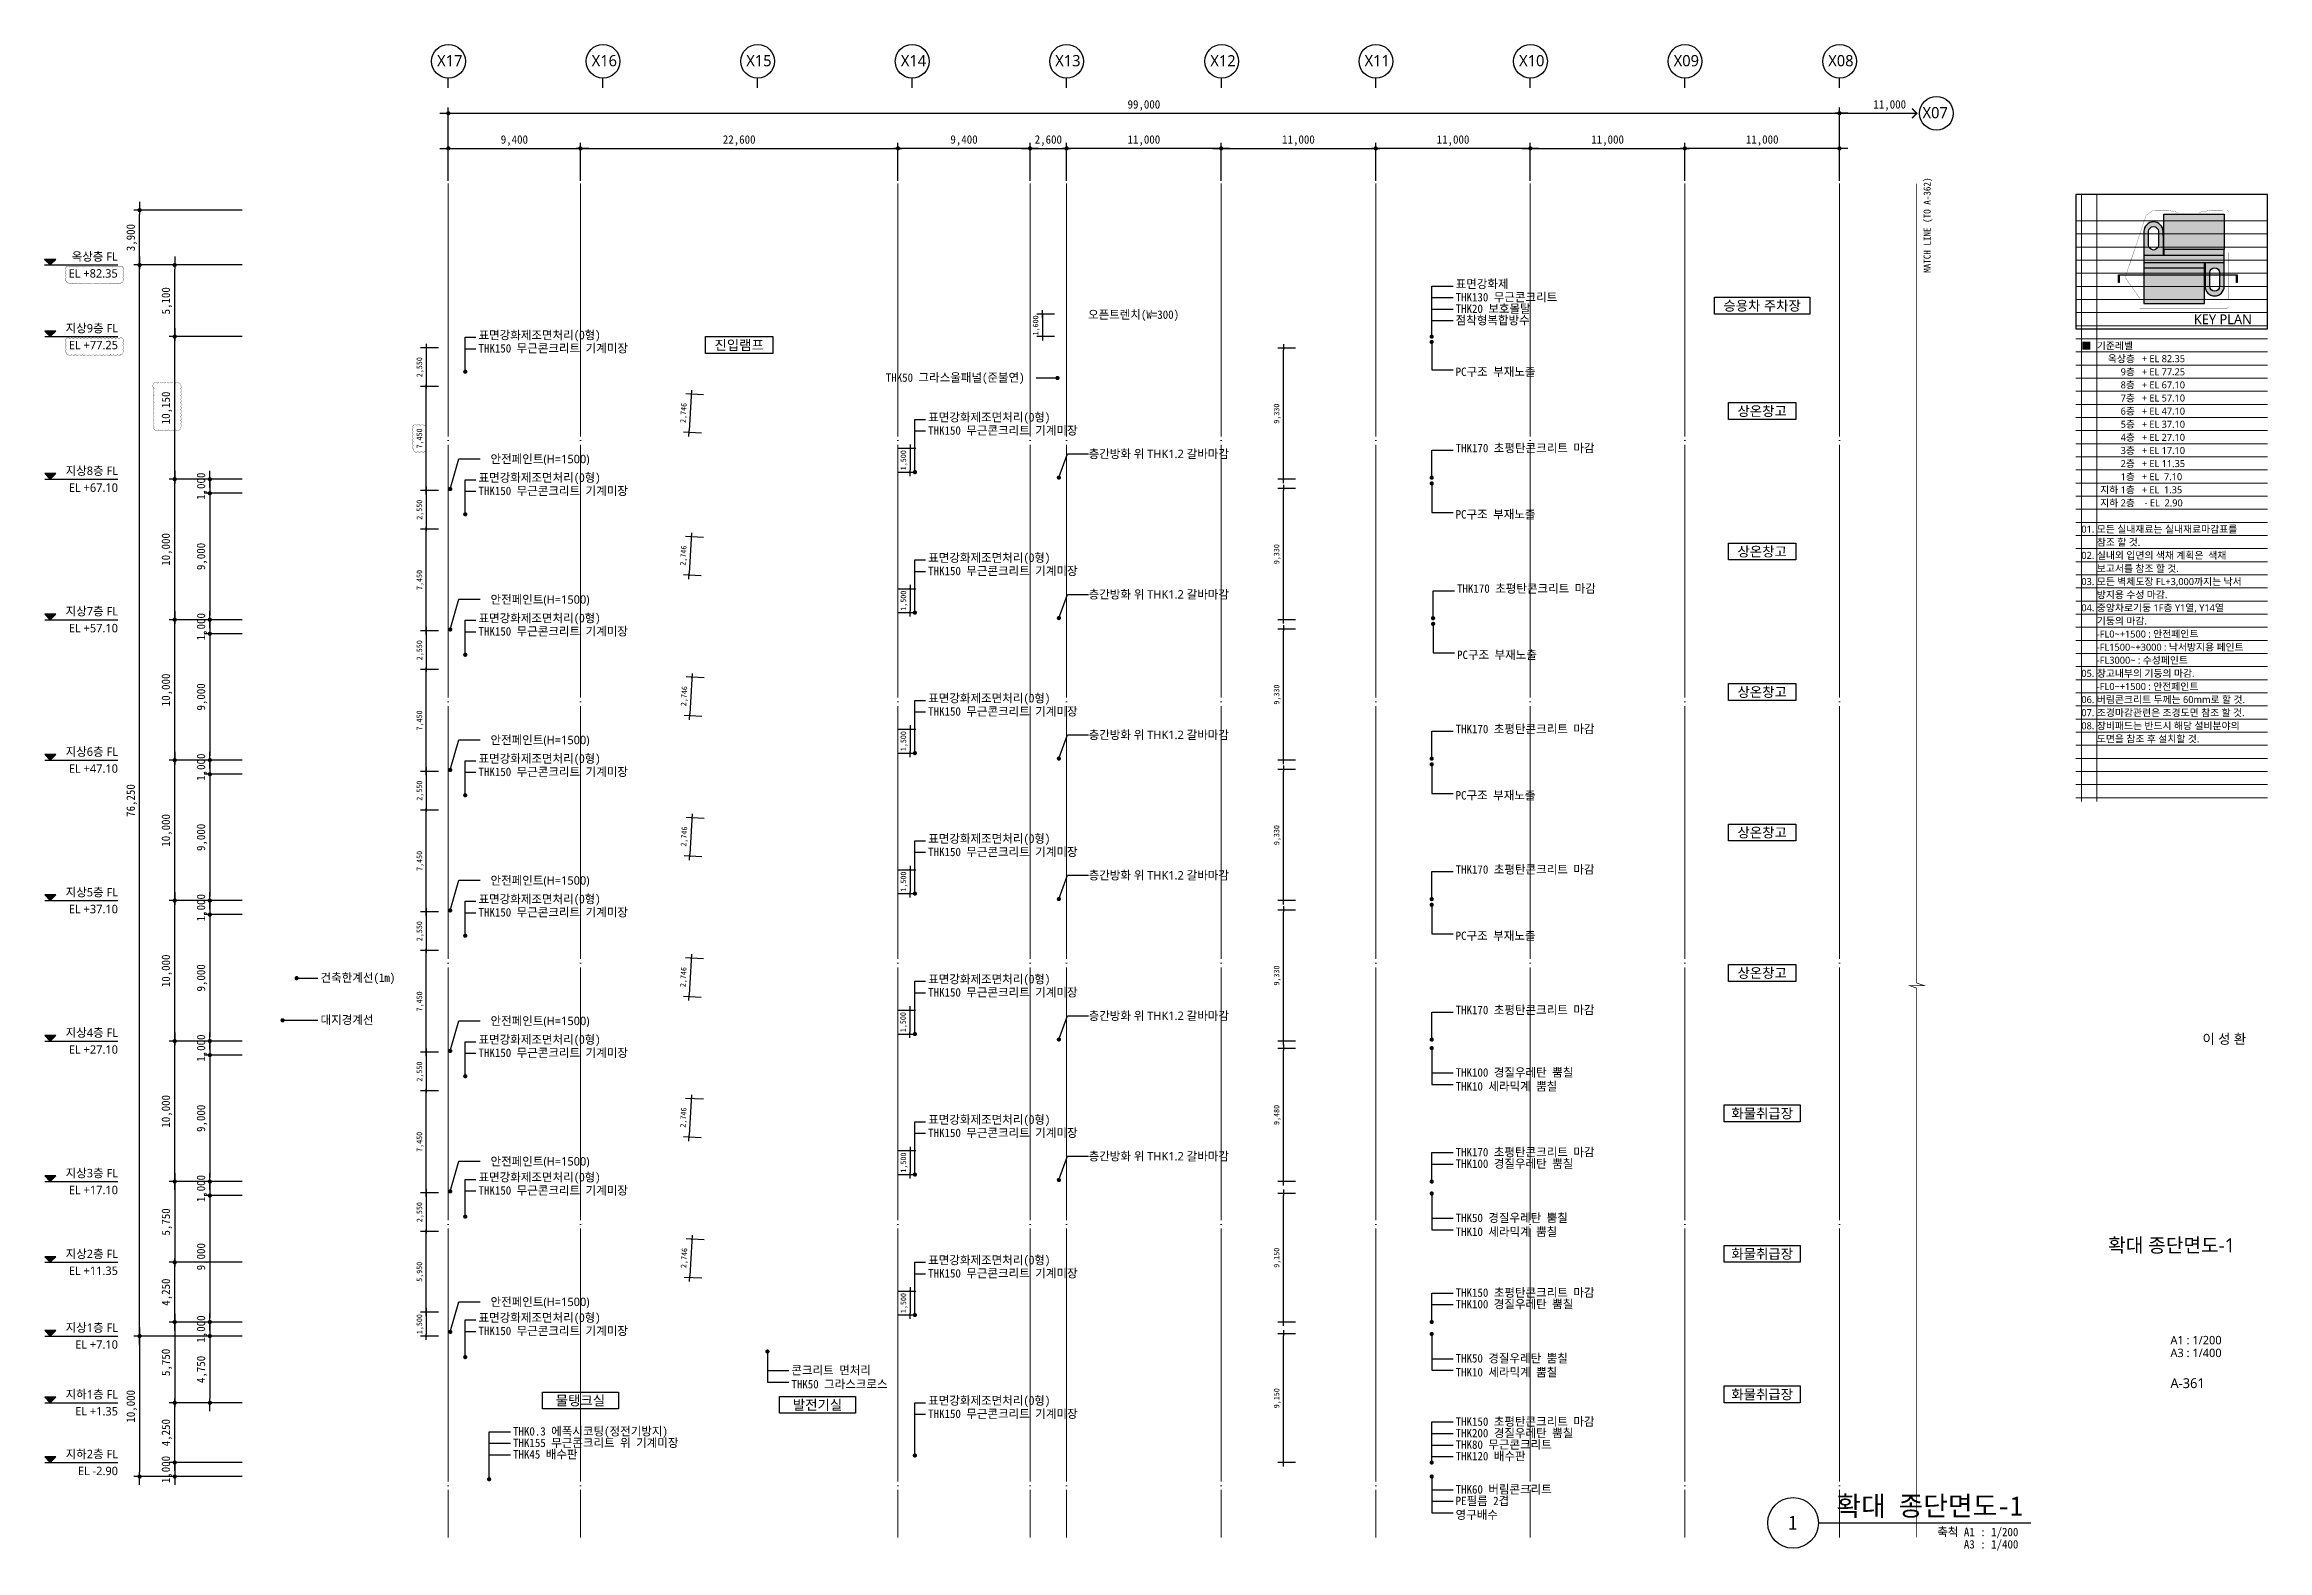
# Model space of a CAD drawing. Header units: inches. Extents: x -1307703 to -645498, y 230939 to 338158.
# Drawn here: x -1307703 to -1149498, y 230939 to 338158 of the extents above; entities that cross this region are included whole.
import ezdxf
from ezdxf.enums import TextEntityAlignment as Align

# ---------------------------------------------------------------- set-up
doc = ezdxf.new("R2010")
doc.units = ezdxf.units.IN
doc.header["$MEASUREMENT"] = 0
for name, pattern in [('CEN', [62, 60, -1, 0, -1]), ('DASHDOTX2', [2, 1, -0.5, 0, -0.5]), ('PHANTOM', [63.5, 31.75, -6.35, 6.35, -6.35, 6.35, -6.35])]:
    doc.linetypes.add(name, pattern=pattern)
doc.layers.get('0').update_dxf_attribs({"linetype": 'CONTINUOUS'})
for name, color, linetype, lineweight in [('A-BOND-LIN1', 4, 'DASHDOTX2', 25), ('A-BORD-TEXT', 3, 'CONTINUOUS', 25), ('A-CNTL', 1, 'CEN', 15), ('A-DIMS', 7, 'CONTINUOUS', 25), ('A-MKXS-LEAD', 7, 'CONTINUOUS', 25), ('A-MKXS-TEXT1', 3, 'CONTINUOUS', 25), ('A-MKXX-NAME', 3, 'CONTINUOUS', 25), ('A-MKXX-SYMB', 7, 'CONTINUOUS', 25), ('A-XXXX-SYMB', 7, 'CONTINUOUS', 25), ('A-XXXX-TXT1', 3, 'CONTINUOUS', 25), ('A-XXXX-TXT2', 3, 'CONTINUOUS', 25), ('REV-202205', 20, 'CONTINUOUS', 25)]:
    doc.layers.add(name, color=color, linetype=linetype, lineweight=lineweight)
doc.layers.add('A-XXXX-NPLT', color=144, linetype='CONTINUOUS', lineweight=15, plot=False)
for name, color, linetype in [('AA-MARK', 1, 'CONTINUOUS'), ('AA-TEX-3', 3, 'CONTINUOUS'), ('색상', 7, 'CONTINUOUS')]:
    doc.layers.add(name, color=color, linetype=linetype)
doc.styles.add('HY울릉도L', font='')
doc.styles.add('돋움', font='')
doc.styles.add('돋움체', font='')
doc.styles.add('맑은 고딕', font='malgun.ttf')
doc.styles.add('맑은고딕', font='malgun.ttf')
doc.styles.get('HY울릉도L').set_extended_font_data('HYwulM')
doc.styles.get('돋움').set_extended_font_data('DotumChe')
doc.styles.get('돋움체').set_extended_font_data('DotumChe')
doc.dimstyles.new('CDIM', dxfattribs={"dimtxt": 3, "dimasz": 1.5, "dimexe": 2, "dimexo": 1, "dimgap": 1, "dimtad": 1, "dimdec": 0, "dimrnd": 0.5, "dimzin": 0, "dimdsep": 32, "dimlunit": 6, "dimtxsty": 'HY울릉도L', "dimblk1": '_CIDOT', "dimblk2": '_CIDOT', "dimsah": 1, "dimcen": 5.5, "dimclrd": 2, "dimclre": 2, "dimclrt": 7, "dimadec": 0, "dimazin": 0, "dimtfac": 1, "dimtdec": 0, "dimtix": 1, "dimtmove": 2, "dimatfit": 1, "dimldrblk": '_CIDOT', "dimfxl": 1, "dimtolj": 1, "dimtzin": 0, "dimlwd": -1, "dimarcsym": 0})

msp = doc.modelspace()

# ---------------------------------------------------------------- texts
at = {"layer": 'A-BORD-TEXT', "style": '맑은고딕'}
msp.add_text('이 성 환', height=700, dxfattribs=at).set_placement((-1151021.1, 267009.5), align=Align.RIGHT)
at = {"layer": 'A-DIMS', "color": 3, "insert": (-1176384.5, 333815.2), "char_height": 600, "attachment_point": 5, "style": '돋움체'}
msp.add_mtext('\\A1;11,000', dxfattribs=at)
at = {"layer": 'A-MKXS-TEXT1'}
for s, style, p in [('표면강화제', '돋움체', (-1207276.4, 321105.9)), ('THK130 무근콘크리트', '돋움체', (-1207276.4, 320164.4)), ('THK20 보호몰탈', '돋움체', (-1207276.4, 319344.9)), ('점착형복합방수', '돋움체', (-1207276.4, 318525.4)), ('THK150 무근콘크리트 기계미장', '돋움체', (-1276813.2, 316525.4)), ('표면강화제조면처리(O형)', '돋움체', (-1276813.2, 317466.9)), ('PC구조 부재노출', '돋움체', (-1207276.4, 314855.2)), ('THK50 그라스울패널(준불연)', '돋움체', (-1247830.3, 314442.6)), ('표면강화제조면처리(O형)', '돋움체', (-1244813.2, 311616.9)), ('THK150 무근콘크리트 기계미장', '돋움체', (-1244813.2, 310675.4)), ('층간방화 위 THK1.2 갈바마감', '맑은고딕', (-1233393.3, 309008)), ('THK170 초평탄콘크리트 마감', '돋움체', (-1207276.4, 309423.7)), ('표면강화제조면처리(O형)', '돋움체', (-1276813.2, 307316.9)), ('THK150 무근콘크리트 기계미장', '돋움체', (-1276813.2, 306375.4)), ('PC구조 부재노출', '돋움체', (-1207276.4, 304705.2)), ('THK150 무근콘크리트 기계미장', '돋움체', (-1244813.2, 300675.4)), ('표면강화제조면처리(O형)', '돋움체', (-1244813.2, 301616.9)), ('층간방화 위 THK1.2 갈바마감', '맑은고딕', (-1233393.3, 299008)), ('THK170 초평탄콘크리트 마감', '돋움체', (-1207176.4, 299423.7)), ('표면강화제조면처리(O형)', '돋움체', (-1276813.2, 297316.9)), ('THK150 무근콘크리트 기계미장', '돋움체', (-1276813.2, 296375.4)), ('PC구조 부재노출', '돋움체', (-1207176.4, 294705.2)), ('표면강화제조면처리(O형)', '돋움체', (-1244813.2, 291616.9)), ('THK150 무근콘크리트 기계미장', '돋움체', (-1244813.2, 290675.4)), ('THK170 초평탄콘크리트 마감', '돋움체', (-1207276.4, 289423.7)), ('층간방화 위 THK1.2 갈바마감', '맑은고딕', (-1233393.3, 289008)), ('THK150 무근콘크리트 기계미장', '돋움체', (-1276813.2, 286375.4)), ('표면강화제조면처리(O형)', '돋움체', (-1276813.2, 287316.9)), ('PC구조 부재노출', '돋움체', (-1207276.4, 284705.2)), ('표면강화제조면처리(O형)', '돋움체', (-1244813.2, 281616.9)), ('THK150 무근콘크리트 기계미장', '돋움체', (-1244813.2, 280675.4)), ('층간방화 위 THK1.2 갈바마감', '맑은고딕', (-1233393.3, 279008)), ('THK170 초평탄콘크리트 마감', '돋움체', (-1207276.4, 279423.7)), ('표면강화제조면처리(O형)', '돋움체', (-1276813.2, 277316.9)), ('THK150 무근콘크리트 기계미장', '돋움체', (-1276813.2, 276375.4)), ('PC구조 부재노출', '돋움체', (-1207276.4, 274705.2)), ('건축한계선(1m)', '돋움체', (-1288054.3, 271719.3)), ('THK150 무근콘크리트 기계미장', '돋움체', (-1244813.2, 270675.4)), ('표면강화제조면처리(O형)', '돋움체', (-1244813.2, 271616.9)), ('대지경계선', '돋움체', (-1288054.3, 268719.3)), ('층간방화 위 THK1.2 갈바마감', '맑은고딕', (-1233393.3, 269008)), ('THK170 초평탄콘크리트 마감', '돋움체', (-1207276.4, 269423.7)), ('표면강화제조면처리(O형)', '돋움체', (-1276813.2, 267316.9)), ('THK150 무근콘크리트 기계미장', '돋움체', (-1276813.2, 266375.4)), ('THK100 경질우레탄 뿜칠', '돋움체', (-1207276.4, 264975.4)), ('THK10 세라믹계 뿜칠', '돋움체', (-1207276.4, 263985.7)), ('THK150 무근콘크리트 기계미장', '돋움체', (-1244813.2, 260675.4)), ('표면강화제조면처리(O형)', '돋움체', (-1244813.2, 261616.9)), ('THK170 초평탄콘크리트 마감', '돋움체', (-1207276.4, 259301.7)), ('표면강화제조면처리(O형)', '돋움체', (-1276813.2, 257516.9)), ('층간방화 위 THK1.2 갈바마감', '맑은고딕', (-1233393.3, 259008)), ('THK100 경질우레탄 뿜칠', '돋움체', (-1207276.4, 258482.2)), ('THK150 무근콘크리트 기계미장', '돋움체', (-1276813.2, 256575.4)), ('THK50 경질우레탄 뿜칠', '돋움체', (-1207276.4, 254625.4)), ('THK10 세라믹계 뿜칠', '돋움체', (-1207276.4, 253635.7)), ('표면강화제조면처리(O형)', '돋움체', (-1244813.2, 251616.9)), ('THK150 무근콘크리트 기계미장', '돋움체', (-1244813.2, 250675.4)), ('THK150 초평탄콘크리트 마감', '돋움체', (-1207276.4, 249301.7)), ('THK100 경질우레탄 뿜칠', '돋움체', (-1207276.4, 248482.2)), ('THK150 무근콘크리트 기계미장', '돋움체', (-1276813.2, 246575.4)), ('표면강화제조면처리(O형)', '돋움체', (-1276813.2, 247516.9)), ('콘크리트 면처리', '돋움체', (-1254546.5, 243775.4)), ('THK50 경질우레탄 뿜칠', '돋움체', (-1207276.4, 244625.4)), ('THK10 세라믹계 뿜칠', '돋움체', (-1207276.4, 243635.7)), ('THK50 그라스크로스', '돋움체', (-1254546.5, 242785.7)), ('THK150 무근콘크리트 기계미장', '돋움체', (-1244813.2, 240675.4)), ('표면강화제조면처리(O형)', '돋움체', (-1244813.2, 241616.9)), ('THK150 초평탄콘크리트 마감', '돋움체', (-1207276.4, 240121.2)), ('THK0.3 에폭시코팅(정전기방지)', '돋움체', (-1274355.7, 239426.2)), ('THK155 무근콘크리트 위 기계미장', '돋움체', (-1274355.7, 238606.7)), ('THK200 경질우레탄 뿜칠', '돋움체', (-1207276.4, 239301.7)), ('THK45 배수판', '돋움체', (-1274355.7, 237787.2)), ('THK80 무근콘크리트', '돋움체', (-1207276.4, 238482.2)), ('THK120 배수판', '돋움체', (-1207276.4, 237662.7)), ('THK60 버림콘크리트', '돋움체', (-1207276.4, 235294.9)), ('PE필름 2겹', '돋움체', (-1207276.4, 234475.4)), ('영구배수', '돋움체', (-1207276.4, 233485.7))]:
    msp.add_text(s, height=600, dxfattribs=dict(at, style=style)).set_placement(p, align=Align.MIDDLE_LEFT)
at = {"layer": 'A-MKXS-TEXT1', "style": '맑은고딕'}
for p in [(-1268912.3, 308643.8), (-1268912.3, 298643.8), (-1268912.3, 288643.8), (-1268912.3, 278643.8), (-1268912.3, 268643.8), (-1268912.3, 258643.8), (-1268912.3, 248643.8)]:
    msp.add_text('안전페인트(H=1500)', height=600, dxfattribs=at).set_placement(p, align=Align.MIDDLE_RIGHT)
at = {"layer": 'A-MKXX-NAME', "style": '맑은고딕'}
for s, p in [('승용차 주차장', (-1185462.8, 319558.1)), ('진입램프', (-1258262.8, 316758.1)), ('상온창고', (-1185462.8, 312058.1)), ('상온창고', (-1185462.8, 302058.1)), ('상온창고', (-1185462.8, 292058.1)), ('상온창고', (-1185462.8, 282058.1)), ('상온창고', (-1185462.8, 272058.1)), ('화물취급장', (-1185462.8, 262058.1)), ('화물취급장', (-1185462.8, 252058.1)), ('물탱크실', (-1269562.8, 241622.1)), ('화물취급장', (-1185462.8, 242058.1)), ('발전기실', (-1252687.8, 241308))]:
    msp.add_text(s, height=700, dxfattribs=at).set_placement(p, align=Align.MIDDLE_CENTER)
at = {"layer": 'A-XXXX-TXT1'}
for s, height, style, p in [('X17', 800, '맑은고딕', (-1278860.5, 337002.2)), ('X16', 800, '맑은고딕', (-1267860.5, 337002.2)), ('X15', 800, '맑은고딕', (-1256860.5, 337002.2)), ('X14', 800, '맑은고딕', (-1245860.5, 337002.2)), ('X13', 800, '맑은고딕', (-1234872.3, 337002.2)), ('X12', 800, '맑은고딕', (-1223835.5, 337002.2)), ('X11', 800, '맑은고딕', (-1212860.5, 337002.2)), ('X10', 800, '맑은고딕', (-1201860.5, 337002.2)), ('X09', 800, '맑은고딕', (-1190860.5, 337002.2)), ('X08', 800, '맑은고딕', (-1179860.5, 337002.2)), ('X07', 800, '맑은고딕', (-1173150, 333302.2)), ('1', 1000, '돋움체', (-1183287.3, 232926.4))]:
    msp.add_text(s, height=height, dxfattribs=dict(at, style=style)).set_placement(p, align=Align.MIDDLE)
at = {"layer": 'A-XXXX-TXT1', "style": '돋움체'}
msp.add_text('확대 종단면도-1', height=1400, dxfattribs=at).set_placement((-1166919.8, 232995.6), align=Align.BOTTOM_RIGHT)
for s, p in [('축척 A1 : 1/200', (-1167231.3, 232560.4)), ('A3 : 1/400', (-1167231.3, 231684.8))]:
    msp.add_text(s, height=600, dxfattribs=at).set_placement(p, align=Align.TOP_RIGHT)
at = {"layer": 'A-XXXX-TXT2', "style": '맑은고딕'}
for s, p in [('옥상층 FL', (-1302490, 323058.1)), ('EL +82.35', (-1302490, 321858.1)), ('지상9층 FL', (-1302472.9, 317958.1)), ('EL +77.25', (-1302472.9, 316758.1)), ('지상8층 FL', (-1302472.9, 307808.1)), ('EL +67.10', (-1302472.9, 306608.1)), ('지상7층 FL', (-1302472.9, 297808.1)), ('EL +57.10', (-1302472.9, 296608.1)), ('지상6층 FL', (-1302472.9, 287808.1)), ('EL +47.10', (-1302472.9, 286608.1)), ('지상5층 FL', (-1302472.9, 277808.1)), ('EL +37.10', (-1302472.9, 276608.1)), ('지상4층 FL', (-1302472.9, 267808.1)), ('EL +27.10', (-1302472.9, 266608.1)), ('지상3층 FL', (-1302472.9, 257808.1)), ('EL +17.10', (-1302472.9, 256608.1)), ('지상2층 FL', (-1302472.9, 252058.1)), ('EL +11.35', (-1302472.9, 250858.1)), ('지상1층 FL', (-1302472.9, 246808.1)), ('EL +7.10', (-1302472.9, 245608.1)), ('지하1층 FL', (-1302472.9, 242058.1)), ('EL +1.35', (-1302472.9, 240858.1)), ('지하2층 FL', (-1302472.9, 237808.1)), ('EL -2.90', (-1302472.9, 236608.1))]:
    msp.add_text(s, height=600, dxfattribs=at).set_placement(p, align=Align.MIDDLE_RIGHT)
at = {"layer": 'A-XXXX-TXT2', "style": '돋움'}
msp.add_text('오픈트렌치(W=300)', height=600, dxfattribs=at).set_placement((-1233436.8, 318924.7), align=Align.MIDDLE_LEFT)
at = {"layer": 'A-XXXX-TXT2', "style": '맑은고딕'}
for s, height, p in [('KEY PLAN', 700, (-1154742.6, 318243.4)), ('A1 : 1/200', 600, (-1156409.1, 245618.8)), ('A3 : 1/400', 600, (-1156409.1, 244711.8)), ('A-361', 700, (-1156409.1, 242504.5))]:
    msp.add_text(s, height=height, dxfattribs=at).set_placement(p)
msp.add_text('확대 종단면도-1', height=1000, dxfattribs=at).set_placement((-1156323.2, 252670), align=Align.MIDDLE_CENTER)
at = {"layer": 'AA-TEX-3', "style": '돋움'}
msp.add_text('MATCH LINE (TO A-362)', height=500, rotation=90, dxfattribs=at).set_placement((-1173476.8, 325292.4), align=Align.CENTER)

# ---------------------------------------------------------------- blocks, each defined once
blk = doc.blocks.new('_CIDOT')
at = {"color": 0, "linetype": 'ByBlock'}
blk.add_line((2, 0), (-1, 0), dxfattribs=at)
at = {"color": 0, "linetype": 'ByBlock', "const_width": 0.5}
blk.add_lwpolyline([(-0.25, 0, 1), (0.25, 0, 1)], format="xyb", close=True, dxfattribs=at)
blk = doc.blocks.new('*D2')
at = {"layer": 'A-DIMS', "lineweight": -2, "transparency": 16777216}
for p, q in [((-1246963, 328458), (-1246963, 331158)), ((-1237563, 328458), (-1237563, 331158))]:
    blk.add_line(p, q, dxfattribs=at)
at = {"layer": 'A-DIMS', "transparency": 16777216}
blk.add_line((-1237863, 330758), (-1246663, 330758), dxfattribs=at)
at = {"layer": 'A-DIMS', "transparency": 16777216, "xscale": 300, "yscale": 300, "zscale": 300, "rotation": 180}
blk.add_blockref('_CIDOT', (-1246963, 330758), dxfattribs=at)
at = {"layer": 'A-DIMS', "transparency": 16777216, "xscale": 300, "yscale": 300, "zscale": 300}
blk.add_blockref('_CIDOT', (-1237563, 330758), dxfattribs=at)
at = {"layer": 'A-DIMS', "color": 3, "transparency": 16777216, "insert": (-1242263, 331315), "char_height": 600, "attachment_point": 5, "style": '돋움체'}
blk.add_mtext('\\A1;9,400', dxfattribs=at)
blk = doc.blocks.new('*D3')
at = {"layer": 'A-DIMS', "lineweight": -2, "transparency": 16777216}
for p, q in [((-1269563, 328458), (-1269563, 331158)), ((-1246963, 328458), (-1246963, 331158))]:
    blk.add_line(p, q, dxfattribs=at)
at = {"layer": 'A-DIMS', "transparency": 16777216}
blk.add_line((-1269263, 330758), (-1247263, 330758), dxfattribs=at)
at = {"layer": 'A-DIMS', "transparency": 16777216, "xscale": 300, "yscale": 300, "zscale": 300, "rotation": 180}
blk.add_blockref('_CIDOT', (-1269563, 330758), dxfattribs=at)
at = {"layer": 'A-DIMS', "transparency": 16777216, "xscale": 300, "yscale": 300, "zscale": 300}
blk.add_blockref('_CIDOT', (-1246963, 330758), dxfattribs=at)
at = {"layer": 'A-DIMS', "color": 3, "transparency": 16777216, "insert": (-1258263, 331315), "char_height": 600, "attachment_point": 5, "style": '돋움체'}
blk.add_mtext('\\A1;22,600', dxfattribs=at)
blk = doc.blocks.new('*D4')
at = {"layer": 'A-DIMS', "lineweight": -2, "transparency": 16777216}
for p, q in [((-1237563, 328458), (-1237563, 331158)), ((-1234963, 328458), (-1234963, 331158))]:
    blk.add_line(p, q, dxfattribs=at)
at = {"layer": 'A-DIMS', "transparency": 16777216}
blk.add_line((-1237263, 330758), (-1235263, 330758), dxfattribs=at)
at = {"layer": 'A-DIMS', "transparency": 16777216, "xscale": 300, "yscale": 300, "zscale": 300, "rotation": 180}
blk.add_blockref('_CIDOT', (-1237563, 330758), dxfattribs=at)
at = {"layer": 'A-DIMS', "transparency": 16777216, "xscale": 300, "yscale": 300, "zscale": 300}
blk.add_blockref('_CIDOT', (-1234963, 330758), dxfattribs=at)
at = {"layer": 'A-DIMS', "color": 3, "transparency": 16777216, "insert": (-1236263, 331315), "char_height": 600, "attachment_point": 5, "style": '돋움체'}
blk.add_mtext('\\A1;2,600', dxfattribs=at)
blk = doc.blocks.new('*D5')
at = {"layer": 'A-DIMS', "lineweight": -2, "transparency": 16777216}
for p, q in [((-1234963, 328458), (-1234963, 331158)), ((-1223963, 328458), (-1223963, 331158))]:
    blk.add_line(p, q, dxfattribs=at)
at = {"layer": 'A-DIMS', "transparency": 16777216}
blk.add_line((-1224263, 330758), (-1234663, 330758), dxfattribs=at)
at = {"layer": 'A-DIMS', "transparency": 16777216, "xscale": 300, "yscale": 300, "zscale": 300, "rotation": 180}
blk.add_blockref('_CIDOT', (-1234963, 330758), dxfattribs=at)
at = {"layer": 'A-DIMS', "transparency": 16777216, "xscale": 300, "yscale": 300, "zscale": 300}
blk.add_blockref('_CIDOT', (-1223963, 330758), dxfattribs=at)
at = {"layer": 'A-DIMS', "color": 3, "transparency": 16777216, "insert": (-1229463, 331315), "char_height": 600, "attachment_point": 5, "style": '돋움체'}
blk.add_mtext('\\A1;11,000', dxfattribs=at)
blk = doc.blocks.new('*D6')
at = {"layer": 'A-DIMS', "lineweight": -2, "transparency": 16777216}
for p, q in [((-1212963, 328458), (-1212963, 331158)), ((-1201963, 328458), (-1201963, 331158))]:
    blk.add_line(p, q, dxfattribs=at)
at = {"layer": 'A-DIMS', "transparency": 16777216}
blk.add_line((-1202263, 330758), (-1212663, 330758), dxfattribs=at)
at = {"layer": 'A-DIMS', "transparency": 16777216, "xscale": 300, "yscale": 300, "zscale": 300, "rotation": 180}
blk.add_blockref('_CIDOT', (-1212963, 330758), dxfattribs=at)
at = {"layer": 'A-DIMS', "transparency": 16777216, "xscale": 300, "yscale": 300, "zscale": 300}
blk.add_blockref('_CIDOT', (-1201963, 330758), dxfattribs=at)
at = {"layer": 'A-DIMS', "color": 3, "transparency": 16777216, "insert": (-1207463, 331315), "char_height": 600, "attachment_point": 5, "style": '돋움체'}
blk.add_mtext('\\A1;11,000', dxfattribs=at)
blk = doc.blocks.new('*D7')
at = {"layer": 'A-DIMS', "lineweight": -2, "transparency": 16777216}
for p, q in [((-1223963, 328458), (-1223963, 331158)), ((-1212963, 328458), (-1212963, 331158))]:
    blk.add_line(p, q, dxfattribs=at)
at = {"layer": 'A-DIMS', "transparency": 16777216}
blk.add_line((-1223663, 330758), (-1213263, 330758), dxfattribs=at)
at = {"layer": 'A-DIMS', "transparency": 16777216, "xscale": 300, "yscale": 300, "zscale": 300, "rotation": 180}
blk.add_blockref('_CIDOT', (-1223963, 330758), dxfattribs=at)
at = {"layer": 'A-DIMS', "transparency": 16777216, "xscale": 300, "yscale": 300, "zscale": 300}
blk.add_blockref('_CIDOT', (-1212963, 330758), dxfattribs=at)
at = {"layer": 'A-DIMS', "color": 3, "transparency": 16777216, "insert": (-1218463, 331315), "char_height": 600, "attachment_point": 5, "style": '돋움체'}
blk.add_mtext('\\A1;11,000', dxfattribs=at)
blk = doc.blocks.new('*D8')
at = {"layer": 'A-DIMS', "lineweight": -2, "transparency": 16777216}
for p, q in [((-1293633, 247208), (-1298833, 247208)), ((-1293633, 241458), (-1298833, 241458))]:
    blk.add_line(p, q, dxfattribs=at)
at = {"layer": 'A-DIMS', "transparency": 16777216}
blk.add_line((-1298433, 246908), (-1298433, 241758), dxfattribs=at)
at = {"layer": 'A-DIMS', "transparency": 16777216, "xscale": 300, "yscale": 300, "zscale": 300}
for p, rotation in [((-1298433, 247208), 90), ((-1298433, 241458), 270)]:
    blk.add_blockref('_CIDOT', p, dxfattribs=dict(at, rotation=rotation))
at = {"layer": 'A-DIMS', "color": 3, "transparency": 16777216, "insert": (-1298990, 244333), "char_height": 600, "attachment_point": 5, "rotation": 90, "style": '돋움체'}
blk.add_mtext('\\A1;5,750', dxfattribs=at)
blk = doc.blocks.new('*D9')
at = {"layer": 'A-DIMS', "lineweight": -2, "transparency": 16777216}
for p, q in [((-1293633, 251458), (-1298833, 251458)), ((-1293633, 247208), (-1298833, 247208))]:
    blk.add_line(p, q, dxfattribs=at)
at = {"layer": 'A-DIMS', "transparency": 16777216}
blk.add_line((-1298433, 247508), (-1298433, 251158), dxfattribs=at)
at = {"layer": 'A-DIMS', "transparency": 16777216, "xscale": 300, "yscale": 300, "zscale": 300}
for p, rotation in [((-1298433, 251458), 90), ((-1298433, 247208), 270)]:
    blk.add_blockref('_CIDOT', p, dxfattribs=dict(at, rotation=rotation))
at = {"layer": 'A-DIMS', "color": 3, "transparency": 16777216, "insert": (-1298990, 249333), "char_height": 600, "attachment_point": 5, "rotation": 90, "style": '돋움체'}
blk.add_mtext('\\A1;4,250', dxfattribs=at)
blk = doc.blocks.new('*D10')
at = {"layer": 'A-DIMS', "lineweight": -2, "transparency": 16777216}
for p, q in [((-1293633, 267208), (-1298833, 267208)), ((-1293633, 257208), (-1298833, 257208))]:
    blk.add_line(p, q, dxfattribs=at)
at = {"layer": 'A-DIMS', "transparency": 16777216}
blk.add_line((-1298433, 257508), (-1298433, 266908), dxfattribs=at)
at = {"layer": 'A-DIMS', "transparency": 16777216, "xscale": 300, "yscale": 300, "zscale": 300}
for p, rotation in [((-1298433, 267208), 90), ((-1298433, 257208), 270)]:
    blk.add_blockref('_CIDOT', p, dxfattribs=dict(at, rotation=rotation))
at = {"layer": 'A-DIMS', "color": 3, "transparency": 16777216, "insert": (-1298990, 262208), "char_height": 600, "attachment_point": 5, "rotation": 90, "style": '돋움체'}
blk.add_mtext('\\A1;10,000', dxfattribs=at)
blk = doc.blocks.new('*D11')
at = {"layer": 'A-DIMS', "lineweight": -2, "transparency": 16777216}
for p, q in [((-1293633, 277208), (-1298833, 277208)), ((-1293633, 267208), (-1298833, 267208))]:
    blk.add_line(p, q, dxfattribs=at)
at = {"layer": 'A-DIMS', "transparency": 16777216}
blk.add_line((-1298433, 267508), (-1298433, 276908), dxfattribs=at)
at = {"layer": 'A-DIMS', "transparency": 16777216, "xscale": 300, "yscale": 300, "zscale": 300}
for p, rotation in [((-1298433, 277208), 90), ((-1298433, 267208), 270)]:
    blk.add_blockref('_CIDOT', p, dxfattribs=dict(at, rotation=rotation))
at = {"layer": 'A-DIMS', "color": 3, "transparency": 16777216, "insert": (-1298990, 272208), "char_height": 600, "attachment_point": 5, "rotation": 90, "style": '돋움체'}
blk.add_mtext('\\A1;10,000', dxfattribs=at)
blk = doc.blocks.new('*D12')
at = {"layer": 'A-DIMS', "lineweight": -2, "transparency": 16777216}
for p, q in [((-1293633, 287208), (-1298833, 287208)), ((-1293633, 277208), (-1298833, 277208))]:
    blk.add_line(p, q, dxfattribs=at)
at = {"layer": 'A-DIMS', "transparency": 16777216}
blk.add_line((-1298433, 277508), (-1298433, 286908), dxfattribs=at)
at = {"layer": 'A-DIMS', "transparency": 16777216, "xscale": 300, "yscale": 300, "zscale": 300}
for p, rotation in [((-1298433, 287208), 90), ((-1298433, 277208), 270)]:
    blk.add_blockref('_CIDOT', p, dxfattribs=dict(at, rotation=rotation))
at = {"layer": 'A-DIMS', "color": 3, "transparency": 16777216, "insert": (-1298990, 282208), "char_height": 600, "attachment_point": 5, "rotation": 90, "style": '돋움체'}
blk.add_mtext('\\A1;10,000', dxfattribs=at)
blk = doc.blocks.new('*D13')
at = {"layer": 'A-DIMS', "lineweight": -2, "transparency": 16777216}
for p, q in [((-1293633, 297208), (-1298833, 297208)), ((-1293633, 287208), (-1298833, 287208))]:
    blk.add_line(p, q, dxfattribs=at)
at = {"layer": 'A-DIMS', "transparency": 16777216}
blk.add_line((-1298433, 287508), (-1298433, 296908), dxfattribs=at)
at = {"layer": 'A-DIMS', "transparency": 16777216, "xscale": 300, "yscale": 300, "zscale": 300}
for p, rotation in [((-1298433, 297208), 90), ((-1298433, 287208), 270)]:
    blk.add_blockref('_CIDOT', p, dxfattribs=dict(at, rotation=rotation))
at = {"layer": 'A-DIMS', "color": 3, "transparency": 16777216, "insert": (-1298990, 292208), "char_height": 600, "attachment_point": 5, "rotation": 90, "style": '돋움체'}
blk.add_mtext('\\A1;10,000', dxfattribs=at)
blk = doc.blocks.new('*D14')
at = {"layer": 'A-DIMS', "lineweight": -2, "transparency": 16777216}
for p, q in [((-1293633, 307208), (-1298833, 307208)), ((-1293633, 297208), (-1298833, 297208))]:
    blk.add_line(p, q, dxfattribs=at)
at = {"layer": 'A-DIMS', "transparency": 16777216}
blk.add_line((-1298433, 297508), (-1298433, 306908), dxfattribs=at)
at = {"layer": 'A-DIMS', "transparency": 16777216, "xscale": 300, "yscale": 300, "zscale": 300}
for p, rotation in [((-1298433, 307208), 90), ((-1298433, 297208), 270)]:
    blk.add_blockref('_CIDOT', p, dxfattribs=dict(at, rotation=rotation))
at = {"layer": 'A-DIMS', "color": 3, "transparency": 16777216, "insert": (-1298990, 302208), "char_height": 600, "attachment_point": 5, "rotation": 90, "style": '돋움체'}
blk.add_mtext('\\A1;10,000', dxfattribs=at)
blk = doc.blocks.new('*D15')
at = {"layer": 'A-DIMS', "lineweight": -2, "transparency": 16777216}
for p, q in [((-1293633, 322458), (-1301333, 322458)), ((-1293633, 246208), (-1301333, 246208))]:
    blk.add_line(p, q, dxfattribs=at)
at = {"layer": 'A-DIMS', "transparency": 16777216}
blk.add_line((-1300933, 246508), (-1300933, 322158), dxfattribs=at)
at = {"layer": 'A-DIMS', "transparency": 16777216, "xscale": 300, "yscale": 300, "zscale": 300}
for p, rotation in [((-1300933, 322458), 90), ((-1300933, 246208), 270)]:
    blk.add_blockref('_CIDOT', p, dxfattribs=dict(at, rotation=rotation))
at = {"layer": 'A-DIMS', "color": 3, "transparency": 16777216, "insert": (-1301490, 284333), "char_height": 600, "attachment_point": 5, "rotation": 90, "style": '돋움체'}
blk.add_mtext('\\A1;76,250', dxfattribs=at)
blk = doc.blocks.new('*D16')
at = {"layer": 'A-DIMS', "lineweight": -2, "transparency": 16777216}
for p, q in [((-1293633, 317358), (-1298833, 317358)), ((-1293633, 307208), (-1298833, 307208))]:
    blk.add_line(p, q, dxfattribs=at)
at = {"layer": 'A-DIMS', "transparency": 16777216}
blk.add_line((-1298433, 307508), (-1298433, 317058), dxfattribs=at)
at = {"layer": 'A-DIMS', "transparency": 16777216, "xscale": 300, "yscale": 300, "zscale": 300}
for p, rotation in [((-1298433, 317358), 90), ((-1298433, 307208), 270)]:
    blk.add_blockref('_CIDOT', p, dxfattribs=dict(at, rotation=rotation))
at = {"layer": 'A-DIMS', "color": 3, "transparency": 16777216, "insert": (-1298990, 312283), "char_height": 600, "attachment_point": 5, "rotation": 90, "style": '돋움체'}
blk.add_mtext('\\A1;10,150', dxfattribs=at)
blk = doc.blocks.new('*D17')
at = {"layer": 'A-DIMS', "lineweight": -2, "transparency": 16777216}
for p, q in [((-1293633, 322458), (-1298833, 322458)), ((-1293633, 317358), (-1298833, 317358))]:
    blk.add_line(p, q, dxfattribs=at)
at = {"layer": 'A-DIMS', "transparency": 16777216}
blk.add_line((-1298433, 317658), (-1298433, 322158), dxfattribs=at)
at = {"layer": 'A-DIMS', "transparency": 16777216, "xscale": 300, "yscale": 300, "zscale": 300}
for p, rotation in [((-1298433, 322458), 90), ((-1298433, 317358), 270)]:
    blk.add_blockref('_CIDOT', p, dxfattribs=dict(at, rotation=rotation))
at = {"layer": 'A-DIMS', "color": 3, "transparency": 16777216, "insert": (-1298990, 319908), "char_height": 600, "attachment_point": 5, "rotation": 90, "style": '돋움체'}
blk.add_mtext('\\A1;5,100', dxfattribs=at)
blk = doc.blocks.new('*D18')
at = {"layer": 'A-DIMS', "lineweight": -2, "transparency": 16777216}
for p, q in [((-1293633, 326358), (-1301333, 326358)), ((-1293633, 322458), (-1301333, 322458))]:
    blk.add_line(p, q, dxfattribs=at)
at = {"layer": 'A-DIMS', "transparency": 16777216}
blk.add_line((-1300933, 322758), (-1300933, 326058), dxfattribs=at)
at = {"layer": 'A-DIMS', "transparency": 16777216, "xscale": 300, "yscale": 300, "zscale": 300}
for p, rotation in [((-1300933, 326358), 90), ((-1300933, 322458), 270)]:
    blk.add_blockref('_CIDOT', p, dxfattribs=dict(at, rotation=rotation))
at = {"layer": 'A-DIMS', "color": 3, "transparency": 16777216, "insert": (-1301490, 324408), "char_height": 600, "attachment_point": 5, "rotation": 90, "style": '돋움체'}
blk.add_mtext('\\A1;3,900', dxfattribs=at)
blk = doc.blocks.new('*D41')
at = {"layer": 'A-DIMS', "lineweight": -2, "transparency": 16777216}
for p, q in [((-1278963, 328458), (-1278963, 333658)), ((-1179963, 328458), (-1179963, 333658))]:
    blk.add_line(p, q, dxfattribs=at)
at = {"layer": 'A-DIMS', "transparency": 16777216}
blk.add_line((-1278663, 333258), (-1180263, 333258), dxfattribs=at)
at = {"layer": 'A-DIMS', "transparency": 16777216, "xscale": 300, "yscale": 300, "zscale": 300, "rotation": 180}
blk.add_blockref('_CIDOT', (-1278963, 333258), dxfattribs=at)
at = {"layer": 'A-DIMS', "transparency": 16777216, "xscale": 300, "yscale": 300, "zscale": 300}
blk.add_blockref('_CIDOT', (-1179963, 333258), dxfattribs=at)
at = {"layer": 'A-DIMS', "color": 3, "transparency": 16777216, "insert": (-1229463, 333815), "char_height": 600, "attachment_point": 5, "style": '돋움체'}
blk.add_mtext('\\A1;99,000', dxfattribs=at)
blk = doc.blocks.new('*D46')
at = {"layer": 'A-DIMS', "lineweight": -2, "transparency": 16777216}
for p, q in [((-1278963, 328458), (-1278963, 331158)), ((-1269563, 328458), (-1269563, 331158))]:
    blk.add_line(p, q, dxfattribs=at)
at = {"layer": 'A-DIMS', "transparency": 16777216}
blk.add_line((-1278663, 330758), (-1269863, 330758), dxfattribs=at)
at = {"layer": 'A-DIMS', "transparency": 16777216, "xscale": 300, "yscale": 300, "zscale": 300, "rotation": 180}
blk.add_blockref('_CIDOT', (-1278963, 330758), dxfattribs=at)
at = {"layer": 'A-DIMS', "transparency": 16777216, "xscale": 300, "yscale": 300, "zscale": 300}
blk.add_blockref('_CIDOT', (-1269563, 330758), dxfattribs=at)
at = {"layer": 'A-DIMS', "color": 3, "transparency": 16777216, "insert": (-1274263, 331315), "char_height": 600, "attachment_point": 5, "style": '돋움체'}
blk.add_mtext('\\A1;9,400', dxfattribs=at)
blk = doc.blocks.new('*D47')
at = {"layer": 'A-DIMS', "lineweight": -2, "transparency": 16777216}
for p, q in [((-1201963, 328458), (-1201963, 331158)), ((-1190963, 328458), (-1190963, 331158))]:
    blk.add_line(p, q, dxfattribs=at)
at = {"layer": 'A-DIMS', "transparency": 16777216}
blk.add_line((-1201663, 330758), (-1191263, 330758), dxfattribs=at)
at = {"layer": 'A-DIMS', "transparency": 16777216, "xscale": 300, "yscale": 300, "zscale": 300, "rotation": 180}
blk.add_blockref('_CIDOT', (-1201963, 330758), dxfattribs=at)
at = {"layer": 'A-DIMS', "transparency": 16777216, "xscale": 300, "yscale": 300, "zscale": 300}
blk.add_blockref('_CIDOT', (-1190963, 330758), dxfattribs=at)
at = {"layer": 'A-DIMS', "color": 3, "transparency": 16777216, "insert": (-1196463, 331315), "char_height": 600, "attachment_point": 5, "style": '돋움체'}
blk.add_mtext('\\A1;11,000', dxfattribs=at)
blk = doc.blocks.new('*D48')
at = {"layer": 'A-DIMS', "lineweight": -2, "transparency": 16777216}
for p, q in [((-1293633, 257208), (-1298833, 257208)), ((-1293633, 251458), (-1298833, 251458))]:
    blk.add_line(p, q, dxfattribs=at)
at = {"layer": 'A-DIMS', "transparency": 16777216}
blk.add_line((-1298433, 256908), (-1298433, 251758), dxfattribs=at)
at = {"layer": 'A-DIMS', "transparency": 16777216, "xscale": 300, "yscale": 300, "zscale": 300}
for p, rotation in [((-1298433, 257208), 90), ((-1298433, 251458), 270)]:
    blk.add_blockref('_CIDOT', p, dxfattribs=dict(at, rotation=rotation))
at = {"layer": 'A-DIMS', "color": 3, "transparency": 16777216, "insert": (-1298990, 254333), "char_height": 600, "attachment_point": 5, "rotation": 90, "style": '돋움체'}
blk.add_mtext('\\A1;5,750', dxfattribs=at)
blk = doc.blocks.new('*D49')
at = {"layer": 'A-DIMS', "lineweight": -2, "transparency": 16777216}
for p, q in [((-1293633, 241458), (-1298833, 241458)), ((-1293633, 237208), (-1298833, 237208))]:
    blk.add_line(p, q, dxfattribs=at)
at = {"layer": 'A-DIMS', "transparency": 16777216}
blk.add_line((-1298433, 237508), (-1298433, 241158), dxfattribs=at)
at = {"layer": 'A-DIMS', "transparency": 16777216, "xscale": 300, "yscale": 300, "zscale": 300}
for p, rotation in [((-1298433, 241458), 90), ((-1298433, 237208), 270)]:
    blk.add_blockref('_CIDOT', p, dxfattribs=dict(at, rotation=rotation))
at = {"layer": 'A-DIMS', "color": 3, "transparency": 16777216, "insert": (-1298990, 239333), "char_height": 600, "attachment_point": 5, "rotation": 90, "style": '돋움체'}
blk.add_mtext('\\A1;4,250', dxfattribs=at)
blk = doc.blocks.new('*D50')
at = {"layer": 'A-DIMS', "transparency": 16777216}
for p, q in [((-1298433, 237508), (-1298433, 237808)), ((-1298433, 237208), (-1298433, 236208)), ((-1298433, 235908), (-1298433, 235608))]:
    blk.add_line(p, q, dxfattribs=at)
at = {"layer": 'A-DIMS', "lineweight": -2, "transparency": 16777216}
for p, q in [((-1293633, 237208), (-1298833, 237208)), ((-1293633, 236208), (-1298833, 236208))]:
    blk.add_line(p, q, dxfattribs=at)
at = {"layer": 'A-DIMS', "transparency": 16777216, "xscale": 300, "yscale": 300, "zscale": 300}
for p, rotation in [((-1298433, 237208), 270), ((-1298433, 236208), 90)]:
    blk.add_blockref('_CIDOT', p, dxfattribs=dict(at, rotation=rotation))
at = {"layer": 'A-DIMS', "color": 3, "transparency": 16777216, "insert": (-1298990, 236708), "char_height": 600, "attachment_point": 5, "rotation": 90, "style": '돋움체'}
blk.add_mtext('\\A1;1,000', dxfattribs=at)
blk = doc.blocks.new('*D51')
at = {"layer": 'A-DIMS', "lineweight": -2, "transparency": 16777216}
for p, q in [((-1293633, 246208), (-1301333, 246208)), ((-1293633, 236208), (-1301333, 236208))]:
    blk.add_line(p, q, dxfattribs=at)
at = {"layer": 'A-DIMS', "transparency": 16777216}
blk.add_line((-1300933, 245908), (-1300933, 236508), dxfattribs=at)
at = {"layer": 'A-DIMS', "transparency": 16777216, "xscale": 300, "yscale": 300, "zscale": 300}
for p, rotation in [((-1300933, 246208), 90), ((-1300933, 236208), 270)]:
    blk.add_blockref('_CIDOT', p, dxfattribs=dict(at, rotation=rotation))
at = {"layer": 'A-DIMS', "color": 3, "transparency": 16777216, "insert": (-1301490, 241208), "char_height": 600, "attachment_point": 5, "rotation": 90, "style": '돋움체'}
blk.add_mtext('\\A1;10,000', dxfattribs=at)
blk = doc.blocks.new('*D52')
at = {"layer": 'A-DIMS', "lineweight": -2, "transparency": 16777216}
for p, q in [((-1293633, 307208), (-1296333, 307208)), ((-1293633, 306208), (-1296333, 306208))]:
    blk.add_line(p, q, dxfattribs=at)
at = {"layer": 'A-DIMS', "transparency": 16777216}
for p, q in [((-1295933, 307508), (-1295933, 307808)), ((-1295933, 307208), (-1295933, 306208)), ((-1295933, 305908), (-1295933, 305608))]:
    blk.add_line(p, q, dxfattribs=at)
at = {"layer": 'A-DIMS', "transparency": 16777216, "xscale": 300, "yscale": 300, "zscale": 300}
for p, rotation in [((-1295933, 307208), 270), ((-1295933, 306208), 90)]:
    blk.add_blockref('_CIDOT', p, dxfattribs=dict(at, rotation=rotation))
at = {"layer": 'A-DIMS', "color": 3, "transparency": 16777216, "insert": (-1296490, 306708), "char_height": 600, "attachment_point": 5, "rotation": 90, "style": '돋움체'}
blk.add_mtext('\\A1;1,000', dxfattribs=at)
blk = doc.blocks.new('*D53')
at = {"layer": 'A-DIMS', "lineweight": -2, "transparency": 16777216}
for p, q in [((-1293633, 306208), (-1296333, 306208)), ((-1293633, 297208), (-1296333, 297208))]:
    blk.add_line(p, q, dxfattribs=at)
at = {"layer": 'A-DIMS', "transparency": 16777216}
blk.add_line((-1295933, 305908), (-1295933, 297508), dxfattribs=at)
at = {"layer": 'A-DIMS', "transparency": 16777216, "xscale": 300, "yscale": 300, "zscale": 300}
for p, rotation in [((-1295933, 306208), 90), ((-1295933, 297208), 270)]:
    blk.add_blockref('_CIDOT', p, dxfattribs=dict(at, rotation=rotation))
at = {"layer": 'A-DIMS', "color": 3, "transparency": 16777216, "insert": (-1296490, 301708), "char_height": 600, "attachment_point": 5, "rotation": 90, "style": '돋움체'}
blk.add_mtext('\\A1;9,000', dxfattribs=at)
blk = doc.blocks.new('*D54')
at = {"layer": 'A-DIMS', "transparency": 16777216}
for p, q in [((-1295933, 297508), (-1295933, 297808)), ((-1295933, 297208), (-1295933, 296208)), ((-1295933, 295908), (-1295933, 295608))]:
    blk.add_line(p, q, dxfattribs=at)
at = {"layer": 'A-DIMS', "lineweight": -2, "transparency": 16777216}
for p, q in [((-1293633, 297208), (-1296333, 297208)), ((-1293633, 296208), (-1296333, 296208))]:
    blk.add_line(p, q, dxfattribs=at)
at = {"layer": 'A-DIMS', "transparency": 16777216, "xscale": 300, "yscale": 300, "zscale": 300}
for p, rotation in [((-1295933, 297208), 270), ((-1295933, 296208), 90)]:
    blk.add_blockref('_CIDOT', p, dxfattribs=dict(at, rotation=rotation))
at = {"layer": 'A-DIMS', "color": 3, "transparency": 16777216, "insert": (-1296490, 296708), "char_height": 600, "attachment_point": 5, "rotation": 90, "style": '돋움체'}
blk.add_mtext('\\A1;1,000', dxfattribs=at)
blk = doc.blocks.new('*D55')
at = {"layer": 'A-DIMS', "lineweight": -2, "transparency": 16777216}
for p, q in [((-1293633, 296208), (-1296333, 296208)), ((-1293633, 287208), (-1296333, 287208))]:
    blk.add_line(p, q, dxfattribs=at)
at = {"layer": 'A-DIMS', "transparency": 16777216}
blk.add_line((-1295933, 295908), (-1295933, 287508), dxfattribs=at)
at = {"layer": 'A-DIMS', "transparency": 16777216, "xscale": 300, "yscale": 300, "zscale": 300}
for p, rotation in [((-1295933, 296208), 90), ((-1295933, 287208), 270)]:
    blk.add_blockref('_CIDOT', p, dxfattribs=dict(at, rotation=rotation))
at = {"layer": 'A-DIMS', "color": 3, "transparency": 16777216, "insert": (-1296490, 291708), "char_height": 600, "attachment_point": 5, "rotation": 90, "style": '돋움체'}
blk.add_mtext('\\A1;9,000', dxfattribs=at)
blk = doc.blocks.new('*D56')
at = {"layer": 'A-DIMS', "lineweight": -2, "transparency": 16777216}
for p, q in [((-1293633, 287208), (-1296333, 287208)), ((-1293633, 286208), (-1296333, 286208))]:
    blk.add_line(p, q, dxfattribs=at)
at = {"layer": 'A-DIMS', "transparency": 16777216}
for p, q in [((-1295933, 287508), (-1295933, 287808)), ((-1295933, 287208), (-1295933, 286208)), ((-1295933, 285908), (-1295933, 285608))]:
    blk.add_line(p, q, dxfattribs=at)
at = {"layer": 'A-DIMS', "transparency": 16777216, "xscale": 300, "yscale": 300, "zscale": 300}
for p, rotation in [((-1295933, 287208), 270), ((-1295933, 286208), 90)]:
    blk.add_blockref('_CIDOT', p, dxfattribs=dict(at, rotation=rotation))
at = {"layer": 'A-DIMS', "color": 3, "transparency": 16777216, "insert": (-1296490, 286708), "char_height": 600, "attachment_point": 5, "rotation": 90, "style": '돋움체'}
blk.add_mtext('\\A1;1,000', dxfattribs=at)
blk = doc.blocks.new('*D57')
at = {"layer": 'A-DIMS', "lineweight": -2, "transparency": 16777216}
for p, q in [((-1293633, 286208), (-1296333, 286208)), ((-1293633, 277208), (-1296333, 277208))]:
    blk.add_line(p, q, dxfattribs=at)
at = {"layer": 'A-DIMS', "transparency": 16777216}
blk.add_line((-1295933, 285908), (-1295933, 277508), dxfattribs=at)
at = {"layer": 'A-DIMS', "transparency": 16777216, "xscale": 300, "yscale": 300, "zscale": 300}
for p, rotation in [((-1295933, 286208), 90), ((-1295933, 277208), 270)]:
    blk.add_blockref('_CIDOT', p, dxfattribs=dict(at, rotation=rotation))
at = {"layer": 'A-DIMS', "color": 3, "transparency": 16777216, "insert": (-1296490, 281708), "char_height": 600, "attachment_point": 5, "rotation": 90, "style": '돋움체'}
blk.add_mtext('\\A1;9,000', dxfattribs=at)
blk = doc.blocks.new('*D58')
at = {"layer": 'A-DIMS', "lineweight": -2, "transparency": 16777216}
for p, q in [((-1293633, 277208), (-1296333, 277208)), ((-1293633, 276208), (-1296333, 276208))]:
    blk.add_line(p, q, dxfattribs=at)
at = {"layer": 'A-DIMS', "transparency": 16777216}
for p, q in [((-1295933, 277508), (-1295933, 277808)), ((-1295933, 277208), (-1295933, 276208)), ((-1295933, 275908), (-1295933, 275608))]:
    blk.add_line(p, q, dxfattribs=at)
at = {"layer": 'A-DIMS', "transparency": 16777216, "xscale": 300, "yscale": 300, "zscale": 300}
for p, rotation in [((-1295933, 277208), 270), ((-1295933, 276208), 90)]:
    blk.add_blockref('_CIDOT', p, dxfattribs=dict(at, rotation=rotation))
at = {"layer": 'A-DIMS', "color": 3, "transparency": 16777216, "insert": (-1296490, 276708), "char_height": 600, "attachment_point": 5, "rotation": 90, "style": '돋움체'}
blk.add_mtext('\\A1;1,000', dxfattribs=at)
blk = doc.blocks.new('*D59')
at = {"layer": 'A-DIMS', "lineweight": -2, "transparency": 16777216}
for p, q in [((-1293633, 276208), (-1296333, 276208)), ((-1293633, 267208), (-1296333, 267208))]:
    blk.add_line(p, q, dxfattribs=at)
at = {"layer": 'A-DIMS', "transparency": 16777216}
blk.add_line((-1295933, 275908), (-1295933, 267508), dxfattribs=at)
at = {"layer": 'A-DIMS', "transparency": 16777216, "xscale": 300, "yscale": 300, "zscale": 300}
for p, rotation in [((-1295933, 276208), 90), ((-1295933, 267208), 270)]:
    blk.add_blockref('_CIDOT', p, dxfattribs=dict(at, rotation=rotation))
at = {"layer": 'A-DIMS', "color": 3, "transparency": 16777216, "insert": (-1296490, 271708), "char_height": 600, "attachment_point": 5, "rotation": 90, "style": '돋움체'}
blk.add_mtext('\\A1;9,000', dxfattribs=at)
blk = doc.blocks.new('*D60')
at = {"layer": 'A-DIMS', "transparency": 16777216}
for p, q in [((-1295933, 267508), (-1295933, 267808)), ((-1295933, 267208), (-1295933, 266208)), ((-1295933, 265908), (-1295933, 265608))]:
    blk.add_line(p, q, dxfattribs=at)
at = {"layer": 'A-DIMS', "lineweight": -2, "transparency": 16777216}
for p, q in [((-1293633, 267208), (-1296333, 267208)), ((-1293633, 266208), (-1296333, 266208))]:
    blk.add_line(p, q, dxfattribs=at)
at = {"layer": 'A-DIMS', "transparency": 16777216, "xscale": 300, "yscale": 300, "zscale": 300}
for p, rotation in [((-1295933, 267208), 270), ((-1295933, 266208), 90)]:
    blk.add_blockref('_CIDOT', p, dxfattribs=dict(at, rotation=rotation))
at = {"layer": 'A-DIMS', "color": 3, "transparency": 16777216, "insert": (-1296490, 266708), "char_height": 600, "attachment_point": 5, "rotation": 90, "style": '돋움체'}
blk.add_mtext('\\A1;1,000', dxfattribs=at)
blk = doc.blocks.new('*D61')
at = {"layer": 'A-DIMS', "lineweight": -2, "transparency": 16777216}
for p, q in [((-1293633, 266208), (-1296333, 266208)), ((-1293633, 257208), (-1296333, 257208))]:
    blk.add_line(p, q, dxfattribs=at)
at = {"layer": 'A-DIMS', "transparency": 16777216}
blk.add_line((-1295933, 265908), (-1295933, 257508), dxfattribs=at)
at = {"layer": 'A-DIMS', "transparency": 16777216, "xscale": 300, "yscale": 300, "zscale": 300}
for p, rotation in [((-1295933, 266208), 90), ((-1295933, 257208), 270)]:
    blk.add_blockref('_CIDOT', p, dxfattribs=dict(at, rotation=rotation))
at = {"layer": 'A-DIMS', "color": 3, "transparency": 16777216, "insert": (-1296490, 261708), "char_height": 600, "attachment_point": 5, "rotation": 90, "style": '돋움체'}
blk.add_mtext('\\A1;9,000', dxfattribs=at)
blk = doc.blocks.new('*D62')
at = {"layer": 'A-DIMS', "lineweight": -2, "transparency": 16777216}
for p, q in [((-1293633, 257208), (-1296333, 257208)), ((-1293633, 256208), (-1296333, 256208))]:
    blk.add_line(p, q, dxfattribs=at)
at = {"layer": 'A-DIMS', "transparency": 16777216}
for p, q in [((-1295933, 257508), (-1295933, 257808)), ((-1295933, 257208), (-1295933, 256208)), ((-1295933, 255908), (-1295933, 255608))]:
    blk.add_line(p, q, dxfattribs=at)
at = {"layer": 'A-DIMS', "transparency": 16777216, "xscale": 300, "yscale": 300, "zscale": 300}
for p, rotation in [((-1295933, 257208), 270), ((-1295933, 256208), 90)]:
    blk.add_blockref('_CIDOT', p, dxfattribs=dict(at, rotation=rotation))
at = {"layer": 'A-DIMS', "color": 3, "transparency": 16777216, "insert": (-1296490, 256708), "char_height": 600, "attachment_point": 5, "rotation": 90, "style": '돋움체'}
blk.add_mtext('\\A1;1,000', dxfattribs=at)
blk = doc.blocks.new('*D63')
at = {"layer": 'A-DIMS', "lineweight": -2, "transparency": 16777216}
for p, q in [((-1293633, 256208), (-1296333, 256208)), ((-1293633, 247208), (-1296333, 247208))]:
    blk.add_line(p, q, dxfattribs=at)
at = {"layer": 'A-DIMS', "transparency": 16777216}
blk.add_line((-1295933, 255908), (-1295933, 247508), dxfattribs=at)
at = {"layer": 'A-DIMS', "transparency": 16777216, "xscale": 300, "yscale": 300, "zscale": 300}
for p, rotation in [((-1295933, 256208), 90), ((-1295933, 247208), 270)]:
    blk.add_blockref('_CIDOT', p, dxfattribs=dict(at, rotation=rotation))
at = {"layer": 'A-DIMS', "color": 3, "transparency": 16777216, "insert": (-1296490, 251858), "char_height": 600, "attachment_point": 5, "rotation": 90, "style": '돋움체'}
blk.add_mtext('\\A1;9,000', dxfattribs=at)
blk = doc.blocks.new('*D64')
at = {"layer": 'A-DIMS', "lineweight": -2, "transparency": 16777216}
for p, q in [((-1293633, 247208), (-1296333, 247208)), ((-1293633, 246208), (-1296333, 246208))]:
    blk.add_line(p, q, dxfattribs=at)
at = {"layer": 'A-DIMS', "transparency": 16777216}
for p, q in [((-1295933, 247508), (-1295933, 247808)), ((-1295933, 247208), (-1295933, 246208)), ((-1295933, 245908), (-1295933, 245608))]:
    blk.add_line(p, q, dxfattribs=at)
at = {"layer": 'A-DIMS', "transparency": 16777216, "xscale": 300, "yscale": 300, "zscale": 300}
for p, rotation in [((-1295933, 247208), 270), ((-1295933, 246208), 90)]:
    blk.add_blockref('_CIDOT', p, dxfattribs=dict(at, rotation=rotation))
at = {"layer": 'A-DIMS', "color": 3, "transparency": 16777216, "insert": (-1296490, 246708), "char_height": 600, "attachment_point": 5, "rotation": 90, "style": '돋움체'}
blk.add_mtext('\\A1;1,000', dxfattribs=at)
blk = doc.blocks.new('*D65')
at = {"layer": 'A-DIMS', "lineweight": -2, "transparency": 16777216}
for p, q in [((-1293633, 246208), (-1296333, 246208)), ((-1293633, 241458), (-1296333, 241458))]:
    blk.add_line(p, q, dxfattribs=at)
at = {"layer": 'A-DIMS', "transparency": 16777216}
blk.add_line((-1295933, 245908), (-1295933, 241758), dxfattribs=at)
at = {"layer": 'A-DIMS', "transparency": 16777216, "xscale": 300, "yscale": 300, "zscale": 300}
for p, rotation in [((-1295933, 246208), 90), ((-1295933, 241458), 270)]:
    blk.add_blockref('_CIDOT', p, dxfattribs=dict(at, rotation=rotation))
at = {"layer": 'A-DIMS', "color": 3, "transparency": 16777216, "insert": (-1296490, 243833), "char_height": 600, "attachment_point": 5, "rotation": 90, "style": '돋움체'}
blk.add_mtext('\\A1;4,750', dxfattribs=at)
blk = doc.blocks.new('*D66')
at = {"layer": 'A-DIMS', "lineweight": -2, "transparency": 16777216}
for p, q in [((-1190963, 328458), (-1190963, 331158)), ((-1179963, 328458), (-1179963, 331158))]:
    blk.add_line(p, q, dxfattribs=at)
at = {"layer": 'A-DIMS', "transparency": 16777216}
blk.add_line((-1180263, 330758), (-1190663, 330758), dxfattribs=at)
at = {"layer": 'A-DIMS', "transparency": 16777216, "xscale": 300, "yscale": 300, "zscale": 300, "rotation": 180}
blk.add_blockref('_CIDOT', (-1190963, 330758), dxfattribs=at)
at = {"layer": 'A-DIMS', "transparency": 16777216, "xscale": 300, "yscale": 300, "zscale": 300}
blk.add_blockref('_CIDOT', (-1179963, 330758), dxfattribs=at)
at = {"layer": 'A-DIMS', "color": 3, "transparency": 16777216, "insert": (-1185463, 331315), "char_height": 600, "attachment_point": 5, "style": '돋움체'}
blk.add_mtext('\\A1;11,000', dxfattribs=at)
blk = doc.blocks.new('*D153')
at = {"layer": 'A-DIMS', "lineweight": -2, "transparency": 16777216}
for p, q in [((-1279663, 306408), (-1280933, 306408)), ((-1279663, 303658), (-1280933, 303658))]:
    blk.add_line(p, q, dxfattribs=at)
at = {"layer": 'A-DIMS', "transparency": 16777216}
blk.add_line((-1280533, 306268), (-1280533, 303798), dxfattribs=at)
at = {"layer": 'A-DIMS', "transparency": 16777216, "xscale": 140, "yscale": 140, "zscale": 140}
for p, rotation in [((-1280533, 306408), 90), ((-1280533, 303658), 270)]:
    blk.add_blockref('_CIDOT', p, dxfattribs=dict(at, rotation=rotation))
at = {"layer": 'A-DIMS', "color": 3, "transparency": 16777216, "insert": (-1280972, 305033), "char_height": 400, "attachment_point": 5, "rotation": 90, "style": '돋움체'}
blk.add_mtext('\\A1;2,550', dxfattribs=at)
blk = doc.blocks.new('*D154')
at = {"layer": 'A-DIMS', "lineweight": -2, "transparency": 16777216}
for p, q in [((-1279663, 316558), (-1280933, 316558)), ((-1279663, 313808), (-1280933, 313808))]:
    blk.add_line(p, q, dxfattribs=at)
at = {"layer": 'A-DIMS', "transparency": 16777216}
blk.add_line((-1280533, 316418), (-1280533, 313948), dxfattribs=at)
at = {"layer": 'A-DIMS', "transparency": 16777216, "xscale": 140, "yscale": 140, "zscale": 140}
for p, rotation in [((-1280533, 316558), 90), ((-1280533, 313808), 270)]:
    blk.add_blockref('_CIDOT', p, dxfattribs=dict(at, rotation=rotation))
at = {"layer": 'A-DIMS', "color": 3, "transparency": 16777216, "insert": (-1280972, 315183), "char_height": 400, "attachment_point": 5, "rotation": 90, "style": '돋움체'}
blk.add_mtext('\\A1;2,550', dxfattribs=at)
blk = doc.blocks.new('*D155')
at = {"layer": 'A-DIMS', "lineweight": -2, "transparency": 16777216}
for p, q in [((-1279663, 313808), (-1280933, 313808)), ((-1279663, 306408), (-1280933, 306408))]:
    blk.add_line(p, q, dxfattribs=at)
at = {"layer": 'A-DIMS', "transparency": 16777216}
blk.add_line((-1280533, 306548), (-1280533, 313668), dxfattribs=at)
at = {"layer": 'A-DIMS', "transparency": 16777216, "xscale": 140, "yscale": 140, "zscale": 140}
for p, rotation in [((-1280533, 313808), 90), ((-1280533, 306408), 270)]:
    blk.add_blockref('_CIDOT', p, dxfattribs=dict(at, rotation=rotation))
at = {"layer": 'A-DIMS', "color": 3, "transparency": 16777216, "insert": (-1280972, 310108), "char_height": 400, "attachment_point": 5, "rotation": 90, "style": '돋움체'}
blk.add_mtext('\\A1;7,450', dxfattribs=at)
blk = doc.blocks.new('*D156')
at = {"layer": 'A-DIMS', "lineweight": -2, "transparency": 16777216}
for p, q in [((-1279663, 247908), (-1280933, 247908)), ((-1279663, 246208), (-1280933, 246208))]:
    blk.add_line(p, q, dxfattribs=at)
at = {"layer": 'A-DIMS', "transparency": 16777216}
blk.add_line((-1280533, 247768), (-1280533, 246348), dxfattribs=at)
at = {"layer": 'A-DIMS', "transparency": 16777216, "xscale": 140, "yscale": 140, "zscale": 140}
for p, rotation in [((-1280533, 247908), 90), ((-1280533, 246208), 270)]:
    blk.add_blockref('_CIDOT', p, dxfattribs=dict(at, rotation=rotation))
at = {"layer": 'A-DIMS', "color": 3, "transparency": 16777216, "insert": (-1280972, 247058), "char_height": 400, "attachment_point": 5, "rotation": 90, "style": '돋움체'}
blk.add_mtext('\\A1;1,500', dxfattribs=at)
blk = doc.blocks.new('*D157')
at = {"layer": 'A-DIMS', "lineweight": -2, "transparency": 16777216}
for p, q in [((-1279663, 253658), (-1280933, 253658)), ((-1279663, 247908), (-1280933, 247908))]:
    blk.add_line(p, q, dxfattribs=at)
at = {"layer": 'A-DIMS', "transparency": 16777216}
blk.add_line((-1280533, 248048), (-1280533, 253518), dxfattribs=at)
at = {"layer": 'A-DIMS', "transparency": 16777216, "xscale": 140, "yscale": 140, "zscale": 140}
for p, rotation in [((-1280533, 253658), 90), ((-1280533, 247908), 270)]:
    blk.add_blockref('_CIDOT', p, dxfattribs=dict(at, rotation=rotation))
at = {"layer": 'A-DIMS', "color": 3, "transparency": 16777216, "insert": (-1280972, 250783), "char_height": 400, "attachment_point": 5, "rotation": 90, "style": '돋움체'}
blk.add_mtext('\\A1;5,950', dxfattribs=at)
blk = doc.blocks.new('*D158')
at = {"layer": 'A-DIMS', "lineweight": -2, "transparency": 16777216}
for p, q in [((-1246963, 309408), (-1245692, 309408)), ((-1246963, 307708), (-1245692, 307708))]:
    blk.add_line(p, q, dxfattribs=at)
at = {"layer": 'A-DIMS', "transparency": 16777216}
blk.add_line((-1246092, 309268), (-1246092, 307848), dxfattribs=at)
at = {"layer": 'A-DIMS', "transparency": 16777216, "xscale": 140, "yscale": 140, "zscale": 140}
for p, rotation in [((-1246092, 309408), 90), ((-1246092, 307708), 270)]:
    blk.add_blockref('_CIDOT', p, dxfattribs=dict(at, rotation=rotation))
at = {"layer": 'A-DIMS', "color": 3, "transparency": 16777216, "insert": (-1246530, 308558), "char_height": 400, "attachment_point": 5, "rotation": 90, "style": '돋움체'}
blk.add_mtext('\\A1;1,500', dxfattribs=at)
blk = doc.blocks.new('*D159')
at = {"layer": 'A-DIMS', "lineweight": -2, "transparency": 16777216}
for p, q in [((-1246963, 299408), (-1245692, 299408)), ((-1246963, 297708), (-1245692, 297708))]:
    blk.add_line(p, q, dxfattribs=at)
at = {"layer": 'A-DIMS', "transparency": 16777216}
blk.add_line((-1246092, 299268), (-1246092, 297848), dxfattribs=at)
at = {"layer": 'A-DIMS', "transparency": 16777216, "xscale": 140, "yscale": 140, "zscale": 140}
for p, rotation in [((-1246092, 299408), 90), ((-1246092, 297708), 270)]:
    blk.add_blockref('_CIDOT', p, dxfattribs=dict(at, rotation=rotation))
at = {"layer": 'A-DIMS', "color": 3, "transparency": 16777216, "insert": (-1246530, 298558), "char_height": 400, "attachment_point": 5, "rotation": 90, "style": '돋움체'}
blk.add_mtext('\\A1;1,500', dxfattribs=at)
blk = doc.blocks.new('*D160')
at = {"layer": 'A-DIMS', "lineweight": -2, "transparency": 16777216}
for p, q in [((-1246963, 289408), (-1245692, 289408)), ((-1246963, 287708), (-1245692, 287708))]:
    blk.add_line(p, q, dxfattribs=at)
at = {"layer": 'A-DIMS', "transparency": 16777216}
blk.add_line((-1246092, 289268), (-1246092, 287848), dxfattribs=at)
at = {"layer": 'A-DIMS', "transparency": 16777216, "xscale": 140, "yscale": 140, "zscale": 140}
for p, rotation in [((-1246092, 289408), 90), ((-1246092, 287708), 270)]:
    blk.add_blockref('_CIDOT', p, dxfattribs=dict(at, rotation=rotation))
at = {"layer": 'A-DIMS', "color": 3, "transparency": 16777216, "insert": (-1246530, 288558), "char_height": 400, "attachment_point": 5, "rotation": 90, "style": '돋움체'}
blk.add_mtext('\\A1;1,500', dxfattribs=at)
blk = doc.blocks.new('*D161')
at = {"layer": 'A-DIMS', "lineweight": -2, "transparency": 16777216}
for p, q in [((-1246963, 279408), (-1245692, 279408)), ((-1246963, 277708), (-1245692, 277708))]:
    blk.add_line(p, q, dxfattribs=at)
at = {"layer": 'A-DIMS', "transparency": 16777216}
blk.add_line((-1246092, 279268), (-1246092, 277848), dxfattribs=at)
at = {"layer": 'A-DIMS', "transparency": 16777216, "xscale": 140, "yscale": 140, "zscale": 140}
for p, rotation in [((-1246092, 279408), 90), ((-1246092, 277708), 270)]:
    blk.add_blockref('_CIDOT', p, dxfattribs=dict(at, rotation=rotation))
at = {"layer": 'A-DIMS', "color": 3, "transparency": 16777216, "insert": (-1246530, 278558), "char_height": 400, "attachment_point": 5, "rotation": 90, "style": '돋움체'}
blk.add_mtext('\\A1;1,500', dxfattribs=at)
blk = doc.blocks.new('*D162')
at = {"layer": 'A-DIMS', "lineweight": -2, "transparency": 16777216}
for p, q in [((-1246981, 269408), (-1245710, 269408)), ((-1246981, 267708), (-1245710, 267708))]:
    blk.add_line(p, q, dxfattribs=at)
at = {"layer": 'A-DIMS', "transparency": 16777216}
blk.add_line((-1246110, 269268), (-1246110, 267848), dxfattribs=at)
at = {"layer": 'A-DIMS', "transparency": 16777216, "xscale": 140, "yscale": 140, "zscale": 140}
for p, rotation in [((-1246110, 269408), 90), ((-1246110, 267708), 270)]:
    blk.add_blockref('_CIDOT', p, dxfattribs=dict(at, rotation=rotation))
at = {"layer": 'A-DIMS', "color": 3, "transparency": 16777216, "insert": (-1246549, 268558), "char_height": 400, "attachment_point": 5, "rotation": 90, "style": '돋움체'}
blk.add_mtext('\\A1;1,500', dxfattribs=at)
blk = doc.blocks.new('*D163')
at = {"layer": 'A-DIMS', "lineweight": -2, "transparency": 16777216}
for p, q in [((-1246963, 259408), (-1245692, 259408)), ((-1246963, 257708), (-1245692, 257708))]:
    blk.add_line(p, q, dxfattribs=at)
at = {"layer": 'A-DIMS', "transparency": 16777216}
blk.add_line((-1246092, 259268), (-1246092, 257848), dxfattribs=at)
at = {"layer": 'A-DIMS', "transparency": 16777216, "xscale": 140, "yscale": 140, "zscale": 140}
for p, rotation in [((-1246092, 259408), 90), ((-1246092, 257708), 270)]:
    blk.add_blockref('_CIDOT', p, dxfattribs=dict(at, rotation=rotation))
at = {"layer": 'A-DIMS', "color": 3, "transparency": 16777216, "insert": (-1246530, 258558), "char_height": 400, "attachment_point": 5, "rotation": 90, "style": '돋움체'}
blk.add_mtext('\\A1;1,500', dxfattribs=at)
blk = doc.blocks.new('*D164')
at = {"layer": 'A-DIMS', "lineweight": -2, "transparency": 16777216}
for p, q in [((-1246963, 249408), (-1245692, 249408)), ((-1246963, 247708), (-1245692, 247708))]:
    blk.add_line(p, q, dxfattribs=at)
at = {"layer": 'A-DIMS', "transparency": 16777216}
blk.add_line((-1246092, 249268), (-1246092, 247848), dxfattribs=at)
at = {"layer": 'A-DIMS', "transparency": 16777216, "xscale": 140, "yscale": 140, "zscale": 140}
for p, rotation in [((-1246092, 249408), 90), ((-1246092, 247708), 270)]:
    blk.add_blockref('_CIDOT', p, dxfattribs=dict(at, rotation=rotation))
at = {"layer": 'A-DIMS', "color": 3, "transparency": 16777216, "insert": (-1246530, 248558), "char_height": 400, "attachment_point": 5, "rotation": 90, "style": '돋움체'}
blk.add_mtext('\\A1;1,500', dxfattribs=at)
blk = doc.blocks.new('*D165')
at = {"layer": 'A-DIMS', "lineweight": -2, "transparency": 16777216}
for p, q in [((-1235813, 318958), (-1237083, 318958)), ((-1235813, 317358), (-1237083, 317358))]:
    blk.add_line(p, q, dxfattribs=at)
at = {"layer": 'A-DIMS', "transparency": 16777216}
for p, q in [((-1236683, 319098), (-1236683, 319238)), ((-1236683, 318958), (-1236683, 317358)), ((-1236683, 317218), (-1236683, 317078))]:
    blk.add_line(p, q, dxfattribs=at)
at = {"layer": 'A-DIMS', "transparency": 16777216, "xscale": 140, "yscale": 140, "zscale": 140}
for p, rotation in [((-1236683, 318958), 270), ((-1236683, 317358), 90)]:
    blk.add_blockref('_CIDOT', p, dxfattribs=dict(at, rotation=rotation))
at = {"layer": 'A-DIMS', "color": 3, "transparency": 16777216, "insert": (-1237122, 318158), "char_height": 400, "attachment_point": 5, "rotation": 90, "style": '돋움체'}
blk.add_mtext('\\A1;1,600', dxfattribs=at)
blk = doc.blocks.new('*D166')
at = {"layer": 'A-DIMS', "lineweight": -2, "transparency": 16777216}
for p, q in [((-1218663, 316538), (-1219933, 316538)), ((-1218663, 307208), (-1219933, 307208))]:
    blk.add_line(p, q, dxfattribs=at)
at = {"layer": 'A-DIMS', "transparency": 16777216}
blk.add_line((-1219533, 307348), (-1219533, 316398), dxfattribs=at)
at = {"layer": 'A-DIMS', "transparency": 16777216, "xscale": 140, "yscale": 140, "zscale": 140}
for p, rotation in [((-1219533, 316538), 90), ((-1219533, 307208), 270)]:
    blk.add_blockref('_CIDOT', p, dxfattribs=dict(at, rotation=rotation))
at = {"layer": 'A-DIMS', "color": 3, "transparency": 16777216, "insert": (-1219972, 311873), "char_height": 400, "attachment_point": 5, "rotation": 90, "style": '돋움체'}
blk.add_mtext('\\A1;9,330', dxfattribs=at)
blk = doc.blocks.new('*D167')
at = {"layer": 'A-DIMS', "lineweight": -2, "transparency": 16777216}
for p, q in [((-1218663, 306538), (-1219933, 306538)), ((-1218663, 297208), (-1219933, 297208))]:
    blk.add_line(p, q, dxfattribs=at)
at = {"layer": 'A-DIMS', "transparency": 16777216}
blk.add_line((-1219533, 297348), (-1219533, 306398), dxfattribs=at)
at = {"layer": 'A-DIMS', "transparency": 16777216, "xscale": 140, "yscale": 140, "zscale": 140}
for p, rotation in [((-1219533, 306538), 90), ((-1219533, 297208), 270)]:
    blk.add_blockref('_CIDOT', p, dxfattribs=dict(at, rotation=rotation))
at = {"layer": 'A-DIMS', "color": 3, "transparency": 16777216, "insert": (-1219972, 301873), "char_height": 400, "attachment_point": 5, "rotation": 90, "style": '돋움체'}
blk.add_mtext('\\A1;9,330', dxfattribs=at)
blk = doc.blocks.new('*D168')
at = {"layer": 'A-DIMS', "lineweight": -2, "transparency": 16777216}
for p, q in [((-1218663, 296538), (-1219933, 296538)), ((-1218663, 287208), (-1219933, 287208))]:
    blk.add_line(p, q, dxfattribs=at)
at = {"layer": 'A-DIMS', "transparency": 16777216}
blk.add_line((-1219533, 287348), (-1219533, 296398), dxfattribs=at)
at = {"layer": 'A-DIMS', "transparency": 16777216, "xscale": 140, "yscale": 140, "zscale": 140}
for p, rotation in [((-1219533, 296538), 90), ((-1219533, 287208), 270)]:
    blk.add_blockref('_CIDOT', p, dxfattribs=dict(at, rotation=rotation))
at = {"layer": 'A-DIMS', "color": 3, "transparency": 16777216, "insert": (-1219972, 291873), "char_height": 400, "attachment_point": 5, "rotation": 90, "style": '돋움체'}
blk.add_mtext('\\A1;9,330', dxfattribs=at)
blk = doc.blocks.new('*D169')
at = {"layer": 'A-DIMS', "lineweight": -2, "transparency": 16777216}
for p, q in [((-1218663, 286538), (-1219933, 286538)), ((-1218663, 277208), (-1219933, 277208))]:
    blk.add_line(p, q, dxfattribs=at)
at = {"layer": 'A-DIMS', "transparency": 16777216}
blk.add_line((-1219533, 277348), (-1219533, 286398), dxfattribs=at)
at = {"layer": 'A-DIMS', "transparency": 16777216, "xscale": 140, "yscale": 140, "zscale": 140}
for p, rotation in [((-1219533, 286538), 90), ((-1219533, 277208), 270)]:
    blk.add_blockref('_CIDOT', p, dxfattribs=dict(at, rotation=rotation))
at = {"layer": 'A-DIMS', "color": 3, "transparency": 16777216, "insert": (-1219972, 281873), "char_height": 400, "attachment_point": 5, "rotation": 90, "style": '돋움체'}
blk.add_mtext('\\A1;9,330', dxfattribs=at)
blk = doc.blocks.new('*D170')
at = {"layer": 'A-DIMS', "lineweight": -2, "transparency": 16777216}
for p, q in [((-1218663, 276538), (-1219933, 276538)), ((-1218663, 267208), (-1219933, 267208))]:
    blk.add_line(p, q, dxfattribs=at)
at = {"layer": 'A-DIMS', "transparency": 16777216}
blk.add_line((-1219533, 267348), (-1219533, 276398), dxfattribs=at)
at = {"layer": 'A-DIMS', "transparency": 16777216, "xscale": 140, "yscale": 140, "zscale": 140}
for p, rotation in [((-1219533, 276538), 90), ((-1219533, 267208), 270)]:
    blk.add_blockref('_CIDOT', p, dxfattribs=dict(at, rotation=rotation))
at = {"layer": 'A-DIMS', "color": 3, "transparency": 16777216, "insert": (-1219972, 271873), "char_height": 400, "attachment_point": 5, "rotation": 90, "style": '돋움체'}
blk.add_mtext('\\A1;9,330', dxfattribs=at)
blk = doc.blocks.new('*D171')
at = {"layer": 'A-DIMS', "lineweight": -2, "transparency": 16777216}
for p, q in [((-1218663, 266688), (-1219933, 266688)), ((-1218663, 257208), (-1219933, 257208))]:
    blk.add_line(p, q, dxfattribs=at)
at = {"layer": 'A-DIMS', "transparency": 16777216}
blk.add_line((-1219533, 257348), (-1219533, 266548), dxfattribs=at)
at = {"layer": 'A-DIMS', "transparency": 16777216, "xscale": 140, "yscale": 140, "zscale": 140}
for p, rotation in [((-1219533, 266688), 90), ((-1219533, 257208), 270)]:
    blk.add_blockref('_CIDOT', p, dxfattribs=dict(at, rotation=rotation))
at = {"layer": 'A-DIMS', "color": 3, "transparency": 16777216, "insert": (-1219972, 261948), "char_height": 400, "attachment_point": 5, "rotation": 90, "style": '돋움체'}
blk.add_mtext('\\A1;9,480', dxfattribs=at)
blk = doc.blocks.new('*D172')
at = {"layer": 'A-DIMS', "lineweight": -2, "transparency": 16777216}
for p, q in [((-1218663, 256358), (-1219933, 256358)), ((-1218663, 247208), (-1219933, 247208))]:
    blk.add_line(p, q, dxfattribs=at)
at = {"layer": 'A-DIMS', "transparency": 16777216}
blk.add_line((-1219533, 247348), (-1219533, 256218), dxfattribs=at)
at = {"layer": 'A-DIMS', "transparency": 16777216, "xscale": 140, "yscale": 140, "zscale": 140}
for p, rotation in [((-1219533, 256358), 90), ((-1219533, 247208), 270)]:
    blk.add_blockref('_CIDOT', p, dxfattribs=dict(at, rotation=rotation))
at = {"layer": 'A-DIMS', "color": 3, "transparency": 16777216, "insert": (-1219972, 251783), "char_height": 400, "attachment_point": 5, "rotation": 90, "style": '돋움체'}
blk.add_mtext('\\A1;9,150', dxfattribs=at)
blk = doc.blocks.new('*D173')
at = {"layer": 'A-DIMS', "lineweight": -2, "transparency": 16777216}
for p, q in [((-1218663, 246358), (-1219933, 246358)), ((-1218663, 237208), (-1219933, 237208))]:
    blk.add_line(p, q, dxfattribs=at)
at = {"layer": 'A-DIMS', "transparency": 16777216}
blk.add_line((-1219533, 237348), (-1219533, 246218), dxfattribs=at)
at = {"layer": 'A-DIMS', "transparency": 16777216, "xscale": 140, "yscale": 140, "zscale": 140}
for p, rotation in [((-1219533, 246358), 90), ((-1219533, 237208), 270)]:
    blk.add_blockref('_CIDOT', p, dxfattribs=dict(at, rotation=rotation))
at = {"layer": 'A-DIMS', "color": 3, "transparency": 16777216, "insert": (-1219972, 241783), "char_height": 400, "attachment_point": 5, "rotation": 90, "style": '돋움체'}
blk.add_mtext('\\A1;9,150', dxfattribs=at)
blk = doc.blocks.new('*D226')
at = {"layer": 'A-DIMS', "lineweight": -2, "transparency": 16777216}
for p, q in [((-1260803, 313220), (-1262072, 313289)), ((-1260954, 310478), (-1262223, 310548))]:
    blk.add_line(p, q, dxfattribs=at)
at = {"layer": 'A-DIMS', "transparency": 16777216}
blk.add_line((-1261680, 313128), (-1261816, 310665), dxfattribs=at)
at = {"layer": 'A-DIMS', "transparency": 16777216, "xscale": 140, "yscale": 140, "zscale": 140}
for p, rotation in [((-1261673, 313267), 86.8557308095453), ((-1261823, 310526), 266.8557308095453)]:
    blk.add_blockref('_CIDOT', p, dxfattribs=dict(at, rotation=rotation))
at = {"layer": 'A-DIMS', "color": 3, "transparency": 16777216, "insert": (-1262185, 311921), "char_height": 400, "attachment_point": 5, "rotation": 86.85573, "style": '돋움체'}
blk.add_mtext('\\A1;2,746', dxfattribs=at)
blk = doc.blocks.new('*D227')
at = {"layer": 'A-DIMS', "lineweight": -2, "transparency": 16777216}
for p, q in [((-1260812, 303063), (-1262081, 303133)), ((-1260963, 300322), (-1262231, 300391))]:
    blk.add_line(p, q, dxfattribs=at)
at = {"layer": 'A-DIMS', "transparency": 16777216}
blk.add_line((-1261689, 302971), (-1261824, 300509), dxfattribs=at)
at = {"layer": 'A-DIMS', "transparency": 16777216, "xscale": 140, "yscale": 140, "zscale": 140}
for p, rotation in [((-1261681, 303111), 86.85573080954617), ((-1261832, 300369), 266.8557308095462)]:
    blk.add_blockref('_CIDOT', p, dxfattribs=dict(at, rotation=rotation))
at = {"layer": 'A-DIMS', "color": 3, "transparency": 16777216, "insert": (-1262194, 301764), "char_height": 400, "attachment_point": 5, "rotation": 86.85573, "style": '돋움체'}
blk.add_mtext('\\A1;2,746', dxfattribs=at)
blk = doc.blocks.new('*D228')
at = {"layer": 'A-DIMS', "lineweight": -2, "transparency": 16777216}
for p, q in [((-1260763, 293061), (-1262032, 293130)), ((-1260914, 290319), (-1262182, 290389))]:
    blk.add_line(p, q, dxfattribs=at)
at = {"layer": 'A-DIMS', "transparency": 16777216}
blk.add_line((-1261640, 292969), (-1261775, 290507), dxfattribs=at)
at = {"layer": 'A-DIMS', "transparency": 16777216, "xscale": 140, "yscale": 140, "zscale": 140}
for p, rotation in [((-1261632, 293108), 86.85573080954035), ((-1261783, 290367), 266.8557308095404)]:
    blk.add_blockref('_CIDOT', p, dxfattribs=dict(at, rotation=rotation))
at = {"layer": 'A-DIMS', "color": 3, "transparency": 16777216, "insert": (-1262145, 291762), "char_height": 400, "attachment_point": 5, "rotation": 86.85573, "style": '돋움체'}
blk.add_mtext('\\A1;2,746', dxfattribs=at)
blk = doc.blocks.new('*D229')
at = {"layer": 'A-DIMS', "lineweight": -2, "transparency": 16777216}
for p, q in [((-1260763, 283061), (-1262032, 283130)), ((-1260914, 280319), (-1262182, 280389))]:
    blk.add_line(p, q, dxfattribs=at)
at = {"layer": 'A-DIMS', "transparency": 16777216}
blk.add_line((-1261640, 282969), (-1261775, 280507), dxfattribs=at)
at = {"layer": 'A-DIMS', "transparency": 16777216, "xscale": 140, "yscale": 140, "zscale": 140}
for p, rotation in [((-1261632, 283108), 86.85573080954035), ((-1261783, 280367), 266.8557308095404)]:
    blk.add_blockref('_CIDOT', p, dxfattribs=dict(at, rotation=rotation))
at = {"layer": 'A-DIMS', "color": 3, "transparency": 16777216, "insert": (-1262145, 281762), "char_height": 400, "attachment_point": 5, "rotation": 86.85573, "style": '돋움체'}
blk.add_mtext('\\A1;2,746', dxfattribs=at)
blk = doc.blocks.new('*D230')
at = {"layer": 'A-DIMS', "lineweight": -2, "transparency": 16777216}
for p, q in [((-1260812, 273063), (-1262081, 273133)), ((-1260963, 270322), (-1262231, 270391))]:
    blk.add_line(p, q, dxfattribs=at)
at = {"layer": 'A-DIMS', "transparency": 16777216}
blk.add_line((-1261689, 272971), (-1261824, 270509), dxfattribs=at)
at = {"layer": 'A-DIMS', "transparency": 16777216, "xscale": 140, "yscale": 140, "zscale": 140}
for p, rotation in [((-1261681, 273111), 86.85573080954043), ((-1261832, 270369), 266.8557308095404)]:
    blk.add_blockref('_CIDOT', p, dxfattribs=dict(at, rotation=rotation))
at = {"layer": 'A-DIMS', "color": 3, "transparency": 16777216, "insert": (-1262194, 271764), "char_height": 400, "attachment_point": 5, "rotation": 86.85573, "style": '돋움체'}
blk.add_mtext('\\A1;2,746', dxfattribs=at)
blk = doc.blocks.new('*D231')
at = {"layer": 'A-DIMS', "lineweight": -2, "transparency": 16777216}
for p, q in [((-1260812, 263061), (-1262081, 263130)), ((-1260963, 260319), (-1262231, 260389))]:
    blk.add_line(p, q, dxfattribs=at)
at = {"layer": 'A-DIMS', "transparency": 16777216}
blk.add_line((-1261689, 262969), (-1261824, 260507), dxfattribs=at)
at = {"layer": 'A-DIMS', "transparency": 16777216, "xscale": 140, "yscale": 140, "zscale": 140}
for p, rotation in [((-1261681, 263108), 86.85573080954043), ((-1261832, 260367), 266.8557308095404)]:
    blk.add_blockref('_CIDOT', p, dxfattribs=dict(at, rotation=rotation))
at = {"layer": 'A-DIMS', "color": 3, "transparency": 16777216, "insert": (-1262194, 261762), "char_height": 400, "attachment_point": 5, "rotation": 86.85573, "style": '돋움체'}
blk.add_mtext('\\A1;2,746', dxfattribs=at)
blk = doc.blocks.new('*D232')
at = {"layer": 'A-DIMS', "lineweight": -2, "transparency": 16777216}
for p, q in [((-1260763, 253061), (-1262032, 253130)), ((-1260914, 250319), (-1262182, 250389))]:
    blk.add_line(p, q, dxfattribs=at)
at = {"layer": 'A-DIMS', "transparency": 16777216}
blk.add_line((-1261640, 252969), (-1261775, 250507), dxfattribs=at)
at = {"layer": 'A-DIMS', "transparency": 16777216, "xscale": 140, "yscale": 140, "zscale": 140}
for p, rotation in [((-1261632, 253108), 86.85573080954035), ((-1261783, 250367), 266.8557308095404)]:
    blk.add_blockref('_CIDOT', p, dxfattribs=dict(at, rotation=rotation))
at = {"layer": 'A-DIMS', "color": 3, "transparency": 16777216, "insert": (-1262145, 251762), "char_height": 400, "attachment_point": 5, "rotation": 86.85573, "style": '돋움체'}
blk.add_mtext('\\A1;2,746', dxfattribs=at)
blk = doc.blocks.new('*D233')
at = {"layer": 'A-DIMS', "lineweight": -2, "transparency": 16777216}
for p, q in [((-1279663, 296408), (-1280933, 296408)), ((-1279663, 293658), (-1280933, 293658))]:
    blk.add_line(p, q, dxfattribs=at)
at = {"layer": 'A-DIMS', "transparency": 16777216}
blk.add_line((-1280533, 296268), (-1280533, 293798), dxfattribs=at)
at = {"layer": 'A-DIMS', "transparency": 16777216, "xscale": 140, "yscale": 140, "zscale": 140}
for p, rotation in [((-1280533, 296408), 90), ((-1280533, 293658), 270)]:
    blk.add_blockref('_CIDOT', p, dxfattribs=dict(at, rotation=rotation))
at = {"layer": 'A-DIMS', "color": 3, "transparency": 16777216, "insert": (-1280972, 295033), "char_height": 400, "attachment_point": 5, "rotation": 90, "style": '돋움체'}
blk.add_mtext('\\A1;2,550', dxfattribs=at)
blk = doc.blocks.new('*D234')
at = {"layer": 'A-DIMS', "lineweight": -2, "transparency": 16777216}
for p, q in [((-1279663, 303658), (-1280933, 303658)), ((-1279663, 296408), (-1280933, 296408))]:
    blk.add_line(p, q, dxfattribs=at)
at = {"layer": 'A-DIMS', "transparency": 16777216}
blk.add_line((-1280533, 296548), (-1280533, 303518), dxfattribs=at)
at = {"layer": 'A-DIMS', "transparency": 16777216, "xscale": 140, "yscale": 140, "zscale": 140}
for p, rotation in [((-1280533, 303658), 90), ((-1280533, 296408), 270)]:
    blk.add_blockref('_CIDOT', p, dxfattribs=dict(at, rotation=rotation))
at = {"layer": 'A-DIMS', "color": 3, "transparency": 16777216, "insert": (-1280972, 300033), "char_height": 400, "attachment_point": 5, "rotation": 90, "style": '돋움체'}
blk.add_mtext('\\A1;7,450', dxfattribs=at)
blk = doc.blocks.new('*D235')
at = {"layer": 'A-DIMS', "lineweight": -2, "transparency": 16777216}
for p, q in [((-1279663, 286408), (-1280933, 286408)), ((-1279663, 283658), (-1280933, 283658))]:
    blk.add_line(p, q, dxfattribs=at)
at = {"layer": 'A-DIMS', "transparency": 16777216}
blk.add_line((-1280533, 286268), (-1280533, 283798), dxfattribs=at)
at = {"layer": 'A-DIMS', "transparency": 16777216, "xscale": 140, "yscale": 140, "zscale": 140}
for p, rotation in [((-1280533, 286408), 90), ((-1280533, 283658), 270)]:
    blk.add_blockref('_CIDOT', p, dxfattribs=dict(at, rotation=rotation))
at = {"layer": 'A-DIMS', "color": 3, "transparency": 16777216, "insert": (-1280972, 285033), "char_height": 400, "attachment_point": 5, "rotation": 90, "style": '돋움체'}
blk.add_mtext('\\A1;2,550', dxfattribs=at)
blk = doc.blocks.new('*D236')
at = {"layer": 'A-DIMS', "lineweight": -2, "transparency": 16777216}
for p, q in [((-1279663, 293658), (-1280933, 293658)), ((-1279663, 286408), (-1280933, 286408))]:
    blk.add_line(p, q, dxfattribs=at)
at = {"layer": 'A-DIMS', "transparency": 16777216}
blk.add_line((-1280533, 286548), (-1280533, 293518), dxfattribs=at)
at = {"layer": 'A-DIMS', "transparency": 16777216, "xscale": 140, "yscale": 140, "zscale": 140}
for p, rotation in [((-1280533, 293658), 90), ((-1280533, 286408), 270)]:
    blk.add_blockref('_CIDOT', p, dxfattribs=dict(at, rotation=rotation))
at = {"layer": 'A-DIMS', "color": 3, "transparency": 16777216, "insert": (-1280972, 290033), "char_height": 400, "attachment_point": 5, "rotation": 90, "style": '돋움체'}
blk.add_mtext('\\A1;7,450', dxfattribs=at)
blk = doc.blocks.new('*D237')
at = {"layer": 'A-DIMS', "lineweight": -2, "transparency": 16777216}
for p, q in [((-1279663, 276408), (-1280933, 276408)), ((-1279663, 273658), (-1280933, 273658))]:
    blk.add_line(p, q, dxfattribs=at)
at = {"layer": 'A-DIMS', "transparency": 16777216}
blk.add_line((-1280533, 276268), (-1280533, 273798), dxfattribs=at)
at = {"layer": 'A-DIMS', "transparency": 16777216, "xscale": 140, "yscale": 140, "zscale": 140}
for p, rotation in [((-1280533, 276408), 90), ((-1280533, 273658), 270)]:
    blk.add_blockref('_CIDOT', p, dxfattribs=dict(at, rotation=rotation))
at = {"layer": 'A-DIMS', "color": 3, "transparency": 16777216, "insert": (-1280972, 275033), "char_height": 400, "attachment_point": 5, "rotation": 90, "style": '돋움체'}
blk.add_mtext('\\A1;2,550', dxfattribs=at)
blk = doc.blocks.new('*D238')
at = {"layer": 'A-DIMS', "lineweight": -2, "transparency": 16777216}
for p, q in [((-1279663, 283658), (-1280933, 283658)), ((-1279663, 276408), (-1280933, 276408))]:
    blk.add_line(p, q, dxfattribs=at)
at = {"layer": 'A-DIMS', "transparency": 16777216}
blk.add_line((-1280533, 276548), (-1280533, 283518), dxfattribs=at)
at = {"layer": 'A-DIMS', "transparency": 16777216, "xscale": 140, "yscale": 140, "zscale": 140}
for p, rotation in [((-1280533, 283658), 90), ((-1280533, 276408), 270)]:
    blk.add_blockref('_CIDOT', p, dxfattribs=dict(at, rotation=rotation))
at = {"layer": 'A-DIMS', "color": 3, "transparency": 16777216, "insert": (-1280972, 280033), "char_height": 400, "attachment_point": 5, "rotation": 90, "style": '돋움체'}
blk.add_mtext('\\A1;7,450', dxfattribs=at)
blk = doc.blocks.new('*D239')
at = {"layer": 'A-DIMS', "lineweight": -2, "transparency": 16777216}
for p, q in [((-1279663, 266408), (-1280933, 266408)), ((-1279663, 263658), (-1280933, 263658))]:
    blk.add_line(p, q, dxfattribs=at)
at = {"layer": 'A-DIMS', "transparency": 16777216}
blk.add_line((-1280533, 266268), (-1280533, 263798), dxfattribs=at)
at = {"layer": 'A-DIMS', "transparency": 16777216, "xscale": 140, "yscale": 140, "zscale": 140}
for p, rotation in [((-1280533, 266408), 90), ((-1280533, 263658), 270)]:
    blk.add_blockref('_CIDOT', p, dxfattribs=dict(at, rotation=rotation))
at = {"layer": 'A-DIMS', "color": 3, "transparency": 16777216, "insert": (-1280972, 265033), "char_height": 400, "attachment_point": 5, "rotation": 90, "style": '돋움체'}
blk.add_mtext('\\A1;2,550', dxfattribs=at)
blk = doc.blocks.new('*D240')
at = {"layer": 'A-DIMS', "lineweight": -2, "transparency": 16777216}
for p, q in [((-1279663, 273658), (-1280933, 273658)), ((-1279663, 266408), (-1280933, 266408))]:
    blk.add_line(p, q, dxfattribs=at)
at = {"layer": 'A-DIMS', "transparency": 16777216}
blk.add_line((-1280533, 266548), (-1280533, 273518), dxfattribs=at)
at = {"layer": 'A-DIMS', "transparency": 16777216, "xscale": 140, "yscale": 140, "zscale": 140}
for p, rotation in [((-1280533, 273658), 90), ((-1280533, 266408), 270)]:
    blk.add_blockref('_CIDOT', p, dxfattribs=dict(at, rotation=rotation))
at = {"layer": 'A-DIMS', "color": 3, "transparency": 16777216, "insert": (-1280972, 270033), "char_height": 400, "attachment_point": 5, "rotation": 90, "style": '돋움체'}
blk.add_mtext('\\A1;7,450', dxfattribs=at)
blk = doc.blocks.new('*D241')
at = {"layer": 'A-DIMS', "lineweight": -2, "transparency": 16777216}
for p, q in [((-1279663, 256408), (-1280933, 256408)), ((-1279663, 253658), (-1280933, 253658))]:
    blk.add_line(p, q, dxfattribs=at)
at = {"layer": 'A-DIMS', "transparency": 16777216}
blk.add_line((-1280533, 256268), (-1280533, 253798), dxfattribs=at)
at = {"layer": 'A-DIMS', "transparency": 16777216, "xscale": 140, "yscale": 140, "zscale": 140}
for p, rotation in [((-1280533, 256408), 90), ((-1280533, 253658), 270)]:
    blk.add_blockref('_CIDOT', p, dxfattribs=dict(at, rotation=rotation))
at = {"layer": 'A-DIMS', "color": 3, "transparency": 16777216, "insert": (-1280972, 255033), "char_height": 400, "attachment_point": 5, "rotation": 90, "style": '돋움체'}
blk.add_mtext('\\A1;2,550', dxfattribs=at)
blk = doc.blocks.new('*D242')
at = {"layer": 'A-DIMS', "lineweight": -2, "transparency": 16777216}
for p, q in [((-1279663, 263658), (-1280933, 263658)), ((-1279663, 256408), (-1280933, 256408))]:
    blk.add_line(p, q, dxfattribs=at)
at = {"layer": 'A-DIMS', "transparency": 16777216}
blk.add_line((-1280533, 256548), (-1280533, 263518), dxfattribs=at)
at = {"layer": 'A-DIMS', "transparency": 16777216, "xscale": 140, "yscale": 140, "zscale": 140}
for p, rotation in [((-1280533, 263658), 90), ((-1280533, 256408), 270)]:
    blk.add_blockref('_CIDOT', p, dxfattribs=dict(at, rotation=rotation))
at = {"layer": 'A-DIMS', "color": 3, "transparency": 16777216, "insert": (-1280972, 260033), "char_height": 400, "attachment_point": 5, "rotation": 90, "style": '돋움체'}
blk.add_mtext('\\A1;7,450', dxfattribs=at)
blk = doc.blocks.new('NOTE(220317)')
at = {"layer": 'A-XXXX-NPLT'}
for p, q in [((1010650, 179733), (1010650, 175413)), ((1010760, 179733), (1010760, 175413)), ((1010610, 179546), (1011975, 179546)), ((1010610, 179453), (1011975, 179453)), ((1010610, 179359), (1011975, 179359)), ((1010610, 179266), (1011975, 179266)), ((1010610, 179173), (1011975, 179173)), ((1010610, 179079), (1011975, 179079)), ((1010610, 178986), (1011975, 178986)), ((1010610, 178893), (1011975, 178893)), ((1010610, 178799), (1011975, 178799)), ((1010610, 178706), (1011975, 178706)), ((1010610, 178613), (1011975, 178613)), ((1010610, 178519), (1011975, 178519)), ((1010610, 178426), (1011975, 178426)), ((1010610, 178333), (1011975, 178333)), ((1010610, 178239), (1011975, 178239)), ((1010610, 178146), (1011975, 178146)), ((1010610, 178053), (1011975, 178053)), ((1010610, 177959), (1011975, 177959)), ((1010610, 177866), (1011975, 177866)), ((1010610, 177773), (1011975, 177773)), ((1010610, 177679), (1011975, 177679)), ((1010610, 177586), (1011975, 177586)), ((1010610, 177493), (1011975, 177493)), ((1010610, 177399), (1011975, 177399)), ((1010610, 177306), (1011975, 177306)), ((1010610, 177213), (1011975, 177213)), ((1010610, 177119), (1011975, 177119)), ((1010610, 177026), (1011975, 177026)), ((1010610, 176933), (1011975, 176933)), ((1010610, 176839), (1011975, 176839)), ((1010610, 176746), (1011975, 176746)), ((1010610, 176653), (1011975, 176653)), ((1010610, 176559), (1011975, 176559)), ((1010610, 176466), (1011975, 176466)), ((1010610, 176373), (1011975, 176373)), ((1010610, 176279), (1011975, 176279)), ((1010610, 176186), (1011975, 176186)), ((1010610, 176093), (1011975, 176093)), ((1010610, 175999), (1011975, 175999)), ((1010610, 175906), (1011975, 175906)), ((1010610, 175813), (1011975, 175813)), ((1010610, 175719), (1011975, 175719)), ((1010610, 175626), (1011975, 175626)), ((1010610, 175533), (1011975, 175533)), ((1010610, 175439), (1011975, 175439))]:
    blk.add_line(p, q, dxfattribs=at)
blk = doc.blocks.new('NOTE_확대 종단면도')
at = {"layer": 'A-XXXX-TXT2', "style": '맑은 고딕'}
for s, p in [('■', (7576.5, 4993.9)), ('기준레벨', (7631.5, 4993.9)), ('+ EL 82.35', (7791.5, 4948.1)), ('+ EL 77.25', (7791.5, 4901.4)), ('+ EL 67.10', (7791.5, 4854.8)), ('+ EL 57.10', (7791.5, 4808.1)), ('+ EL 47.10', (7791.5, 4761.4)), ('+ EL 37.10', (7791.5, 4714.8)), ('+ EL 27.10', (7791.5, 4668.1)), ('+ EL 17.10', (7791.5, 4621.4)), ('+ EL 11.35', (7791.5, 4574.8)), ('+ EL  7.10', (7791.5, 4528.1)), ('+ EL  1.35', (7791.5, 4481.4)), ('- EL  2.90', (7801.5, 4434.8)), ('01.', (7576.5, 4341.4)), ('모든 실내재료는 실내재료마감표를', (7631.5, 4341.4)), ('참조 할 것.', (7631.5, 4294.8)), ('02.', (7576.5, 4248.1)), ('보고서를 참조 할 것.', (7631.5, 4201.4)), ('실내외 입면의 색채 계획은  색채', (7631.5, 4248.1)), ('03.', (7576.5, 4154.8)), ('모든 벽체도장 FL+3,000까지는 낙서', (7631.5, 4154.8)), ('방지용 수성 마감.', (7631.5, 4108.1)), ('04.', (7576.5, 4061.4)), ('중앙차로기둥 1F층 Y1열, Y14열', (7631.5, 4061.4)), ('-FL0~+1500 : 안전페인트', (7631.5, 3968.1)), ('기둥의 마감.', (7631.5, 4014.8)), ('-FL1500~+3000 : 낙서방지용 페인트', (7631.5, 3921.4)), ('-FL3000~ : 수성페인트', (7631.5, 3874.8)), ('05.', (7576.5, 3828.1)), ('-FL0~+1500 : 안전페인트', (7631.5, 3781.4)), ('창고내부의 기둥의 마감.', (7631.5, 3828.1)), ('06.', (7576.5, 3734.8)), ('버림콘크리트 두께는 60mm로 할 것.', (7631.5, 3734.8)), ('07.', (7576.5, 3688.1)), ('08.', (7576.5, 3641.4)), ('장비패드는 반드시 해당 설비분야의', (7631.5, 3641.4)), ('조경마감관련은 조경도면 참조 할 것.', (7631.5, 3688.1)), ('도면을 참조 후 설치할 것.', (7631.5, 3594.8))]:
    blk.add_text(s, height=25, dxfattribs=at).set_placement(p, align=Align.MIDDLE_LEFT)
for s, p in [('옥상층', (7767.2, 4948.1)), ('9층', (7767.2, 4901.4)), ('8층', (7767.2, 4854.8)), ('7층', (7767.2, 4808.1)), ('6층', (7767.2, 4761.4)), ('4층', (7767.2, 4668.1)), ('5층', (7767.2, 4714.8)), ('3층', (7767.2, 4621.4)), ('2층', (7767.2, 4574.8)), ('1층', (7767.2, 4528.1)), ('지하 1층', (7767.2, 4481.4)), ('지하 2층', (7767.2, 4434.8))]:
    blk.add_text(s, height=25, dxfattribs=at).set_placement(p, align=Align.MIDDLE_RIGHT)

# ---------------------------------------------------------------- dimensions: what is measured, and where the dimension line sits
at = {"layer": 'A-DIMS'}
for base, p1, p2, angle, override, picture, middle in [((-1179962.8, 333258.1), (-1278962.8, 328258.1), (-1179962.8, 328258.1), 180, {"dimscale": 200, "dimtxsty": '돋움체', "dimclrd": 256, "dimclre": 256, "dimclrt": 3}, '*D41', (-1229462.8, 333815.2)), ((-1269562.8, 330758.1), (-1278962.8, 328258.1), (-1269562.8, 328258.1), 180, {"dimscale": 200, "dimtxsty": '돋움체', "dimclrd": 256, "dimclre": 256, "dimclrt": 3}, '*D46', (-1274262.8, 331315.2)), ((-1246962.8, 330758.1), (-1269562.8, 328258.1), (-1246962.8, 328258.1), 180, {"dimscale": 200, "dimtxsty": '돋움체', "dimclrd": 256, "dimclre": 256, "dimclrt": 3}, '*D3', (-1258262.8, 331315.2)), ((-1234962.8, 330758.1), (-1237562.8, 328258.1), (-1234962.8, 328258.1), 180, {"dimscale": 200, "dimtxsty": '돋움체', "dimclrd": 256, "dimclre": 256, "dimclrt": 3}, '*D4', (-1236262.8, 331315.2)), ((-1212962.8, 330758.1), (-1223962.8, 328258.1), (-1212962.8, 328258.1), 180, {"dimscale": 200, "dimtxsty": '돋움체', "dimclrd": 256, "dimclre": 256, "dimclrt": 3}, '*D7', (-1218462.8, 331315.2)), ((-1190962.8, 330758.1), (-1201962.8, 328258.1), (-1190962.8, 328258.1), 180, {"dimscale": 200, "dimtxsty": '돋움체', "dimclrd": 256, "dimclre": 256, "dimclrt": 3}, '*D47', (-1196462.8, 331315.2)), ((-1300932.8, 326358.1), (-1293432.8, 322458.1), (-1293432.8, 326358.1), 90, {"dimscale": 200, "dimtxsty": '돋움체', "dimclrd": 256, "dimclre": 256, "dimclrt": 3}, '*D18', (-1301490, 324408.1)), ((-1300932.8, 322458.1), (-1293432.8, 246208.1), (-1293432.8, 322458.1), 90, {"dimscale": 200, "dimtxsty": '돋움체', "dimclrd": 256, "dimclre": 256, "dimclrt": 3}, '*D15', (-1301490, 284333.1)), ((-1298432.8, 322458.1), (-1293432.8, 317358.1), (-1293432.8, 322458.1), 90, {"dimscale": 200, "dimtxsty": '돋움체', "dimclrd": 256, "dimclre": 256, "dimclrt": 3}, '*D17', (-1298990, 319908.1)), ((-1236683.4, 317358.1), (-1235612.8, 318958.1), (-1235612.8, 317358.1), 90, {"dimscale": 200, "dimtxt": 2, "dimasz": 0.7, "dimtxsty": '돋움체', "dimclrd": 256, "dimclre": 256, "dimclrt": 3}, '*D165', (-1237121.5, 318158.1)), ((-1298432.8, 317358.1), (-1293432.8, 307208.1), (-1293432.8, 317358.1), 90, {"dimscale": 200, "dimtxsty": '돋움체', "dimclrd": 256, "dimclre": 256, "dimclrt": 3}, '*D16', (-1298990, 312283.1)), ((-1219533.4, 316538.1), (-1218462.8, 307208.1), (-1218462.8, 316538.1), 270, {"dimscale": 200, "dimtxt": 2, "dimasz": 0.7, "dimtxsty": '돋움체', "dimclrd": 256, "dimclre": 256, "dimclrt": 3}, '*D166', (-1219971.5, 311873.1)), ((-1261823.2, 310525.6), (-1260603.6, 313208.6), (-1260754.3, 310466.9), 86.855731, {"dimscale": 200, "dimtxt": 2, "dimasz": 0.7, "dimtxsty": '돋움체', "dimclrd": 256, "dimclre": 256, "dimclrt": 3}, '*D226', (-1262185.3, 311920.5)), ((-1298432.8, 307208.1), (-1293432.8, 297208.1), (-1293432.8, 307208.1), 90, {"dimscale": 200, "dimtxsty": '돋움체', "dimclrd": 256, "dimclre": 256, "dimclrt": 3}, '*D14', (-1298990, 302208.1)), ((-1295932.8, 306208.1), (-1293432.8, 307208.1), (-1293432.8, 306208.1), 90, {"dimscale": 200, "dimtxsty": '돋움체', "dimclrd": 256, "dimclre": 256, "dimclrt": 3}, '*D52', (-1296490, 306708.1)), ((-1295932.8, 297208.1), (-1293432.8, 306208.1), (-1293432.8, 297208.1), 90, {"dimscale": 200, "dimtxsty": '돋움체', "dimclrd": 256, "dimclre": 256, "dimclrt": 3}, '*D53', (-1296490, 301708.1)), ((-1219533.4, 306538.1), (-1218462.8, 297208.1), (-1218462.8, 306538.1), 270, {"dimscale": 200, "dimtxt": 2, "dimasz": 0.7, "dimtxsty": '돋움체', "dimclrd": 256, "dimclre": 256, "dimclrt": 3}, '*D167', (-1219971.5, 301873.1)), ((-1261831.8, 300369.4), (-1260612.2, 303052.4), (-1260762.8, 300310.7), 86.855731, {"dimscale": 200, "dimtxt": 2, "dimasz": 0.7, "dimtxsty": '돋움체', "dimclrd": 256, "dimclre": 256, "dimclrt": 3}, '*D227', (-1262193.9, 301764.3)), ((-1298432.8, 297208.1), (-1293432.8, 287208.1), (-1293432.8, 297208.1), 90, {"dimscale": 200, "dimtxsty": '돋움체', "dimclrd": 256, "dimclre": 256, "dimclrt": 3}, '*D13', (-1298990, 292208.1)), ((-1295932.8, 296208.1), (-1293432.8, 297208.1), (-1293432.8, 296208.1), 90, {"dimscale": 200, "dimtxsty": '돋움체', "dimclrd": 256, "dimclre": 256, "dimclrt": 3}, '*D54', (-1296490, 296708.1)), ((-1295932.8, 287208.1), (-1293432.8, 296208.1), (-1293432.8, 287208.1), 90, {"dimscale": 200, "dimtxsty": '돋움체', "dimclrd": 256, "dimclre": 256, "dimclrt": 3}, '*D55', (-1296490, 291708.1)), ((-1219533.4, 296538.1), (-1218462.8, 287208.1), (-1218462.8, 296538.1), 270, {"dimscale": 200, "dimtxt": 2, "dimasz": 0.7, "dimtxsty": '돋움체', "dimclrd": 256, "dimclre": 256, "dimclrt": 3}, '*D168', (-1219971.5, 291873.1)), ((-1261782.9, 290366.7), (-1260563.3, 293049.7), (-1260713.9, 290308), 86.855731, {"dimscale": 200, "dimtxt": 2, "dimasz": 0.7, "dimtxsty": '돋움체', "dimclrd": 256, "dimclre": 256, "dimclrt": 3}, '*D228', (-1262145, 291761.6)), ((-1298432.8, 287208.1), (-1293432.8, 277208.1), (-1293432.8, 287208.1), 90, {"dimscale": 200, "dimtxsty": '돋움체', "dimclrd": 256, "dimclre": 256, "dimclrt": 3}, '*D12', (-1298990, 282208.1)), ((-1295932.8, 286208.1), (-1293432.8, 287208.1), (-1293432.8, 286208.1), 90, {"dimscale": 200, "dimtxsty": '돋움체', "dimclrd": 256, "dimclre": 256, "dimclrt": 3}, '*D56', (-1296490, 286708.1)), ((-1295932.8, 277208.1), (-1293432.8, 286208.1), (-1293432.8, 277208.1), 90, {"dimscale": 200, "dimtxsty": '돋움체', "dimclrd": 256, "dimclre": 256, "dimclrt": 3}, '*D57', (-1296490, 281708.1)), ((-1219533.4, 286538.1), (-1218462.8, 277208.1), (-1218462.8, 286538.1), 270, {"dimscale": 200, "dimtxt": 2, "dimasz": 0.7, "dimtxsty": '돋움체', "dimclrd": 256, "dimclre": 256, "dimclrt": 3}, '*D169', (-1219971.5, 281873.1)), ((-1261782.9, 280366.7), (-1260563.3, 283049.7), (-1260713.9, 280308), 86.855731, {"dimscale": 200, "dimtxt": 2, "dimasz": 0.7, "dimtxsty": '돋움체', "dimclrd": 256, "dimclre": 256, "dimclrt": 3}, '*D229', (-1262145, 281761.6)), ((-1298432.8, 277208.1), (-1293432.8, 267208.1), (-1293432.8, 277208.1), 90, {"dimscale": 200, "dimtxsty": '돋움체', "dimclrd": 256, "dimclre": 256, "dimclrt": 3}, '*D11', (-1298990, 272208.1)), ((-1295932.8, 276208.1), (-1293432.8, 277208.1), (-1293432.8, 276208.1), 90, {"dimscale": 200, "dimtxsty": '돋움체', "dimclrd": 256, "dimclre": 256, "dimclrt": 3}, '*D58', (-1296490, 276708.1)), ((-1295932.8, 267208.1), (-1293432.8, 276208.1), (-1293432.8, 267208.1), 90, {"dimscale": 200, "dimtxsty": '돋움체', "dimclrd": 256, "dimclre": 256, "dimclrt": 3}, '*D59', (-1296490, 271708.1)), ((-1219533.4, 276538.1), (-1218462.8, 267208.1), (-1218462.8, 276538.1), 270, {"dimscale": 200, "dimtxt": 2, "dimasz": 0.7, "dimtxsty": '돋움체', "dimclrd": 256, "dimclre": 256, "dimclrt": 3}, '*D170', (-1219971.5, 271873.1)), ((-1261831.8, 270369.4), (-1260612.2, 273052.4), (-1260762.8, 270310.7), 86.855731, {"dimscale": 200, "dimtxt": 2, "dimasz": 0.7, "dimtxsty": '돋움체', "dimclrd": 256, "dimclre": 256, "dimclrt": 3}, '*D230', (-1262193.9, 271764.3)), ((-1298432.8, 267208.1), (-1293432.8, 257208.1), (-1293432.8, 267208.1), 90, {"dimscale": 200, "dimtxsty": '돋움체', "dimclrd": 256, "dimclre": 256, "dimclrt": 3}, '*D10', (-1298990, 262208.1)), ((-1295932.8, 266208.1), (-1293432.8, 267208.1), (-1293432.8, 266208.1), 90, {"dimscale": 200, "dimtxsty": '돋움체', "dimclrd": 256, "dimclre": 256, "dimclrt": 3}, '*D60', (-1296490, 266708.1)), ((-1295932.8, 257208.1), (-1293432.8, 266208.1), (-1293432.8, 257208.1), 90, {"dimscale": 200, "dimtxsty": '돋움체', "dimclrd": 256, "dimclre": 256, "dimclrt": 3}, '*D61', (-1296490, 261708.1)), ((-1219533.4, 266688.1), (-1218462.8, 257208.1), (-1218462.8, 266688.1), 270, {"dimscale": 200, "dimtxt": 2, "dimasz": 0.7, "dimtxsty": '돋움체', "dimclrd": 256, "dimclre": 256, "dimclrt": 3}, '*D171', (-1219971.5, 261948.1)), ((-1261831.8, 260366.7), (-1260612.2, 263049.7), (-1260762.8, 260308), 86.855731, {"dimscale": 200, "dimtxt": 2, "dimasz": 0.7, "dimtxsty": '돋움체', "dimclrd": 256, "dimclre": 256, "dimclrt": 3}, '*D231', (-1262193.9, 261761.6)), ((-1298432.8, 251458.1), (-1293432.8, 257208.1), (-1293432.8, 251458.1), 270, {"dimscale": 200, "dimtxsty": '돋움체', "dimclrd": 256, "dimclre": 256, "dimclrt": 3}, '*D48', (-1298990, 254333.1)), ((-1295932.8, 256208.1), (-1293432.8, 257208.1), (-1293432.8, 256208.1), 90, {"dimscale": 200, "dimtxsty": '돋움체', "dimclrd": 256, "dimclre": 256, "dimclrt": 3}, '*D62', (-1296490, 256708.1)), ((-1219533.4, 256358.1), (-1218462.8, 247208.1), (-1218462.8, 256358.1), 270, {"dimscale": 200, "dimtxt": 2, "dimasz": 0.7, "dimtxsty": '돋움체', "dimclrd": 256, "dimclre": 256, "dimclrt": 3}, '*D172', (-1219971.5, 251783.1)), ((-1261782.9, 250366.7), (-1260563.3, 253049.7), (-1260713.9, 250308), 86.855731, {"dimscale": 200, "dimtxt": 2, "dimasz": 0.7, "dimtxsty": '돋움체', "dimclrd": 256, "dimclre": 256, "dimclrt": 3}, '*D232', (-1262145, 251761.6)), ((-1298432.8, 251458.1), (-1293432.8, 247208.1), (-1293432.8, 251458.1), 90, {"dimscale": 200, "dimtxsty": '돋움체', "dimclrd": 256, "dimclre": 256, "dimclrt": 3}, '*D9', (-1298990, 249333.1)), ((-1300932.8, 236208.1), (-1293432.8, 246208.1), (-1293432.8, 236208.1), 270, {"dimscale": 200, "dimtxsty": '돋움체', "dimclrd": 256, "dimclre": 256, "dimclrt": 3}, '*D51', (-1301490, 241208.1)), ((-1298432.8, 241458.1), (-1293432.8, 247208.1), (-1293432.8, 241458.1), 90, {"dimscale": 200, "dimtxsty": '돋움체', "dimclrd": 256, "dimclre": 256, "dimclrt": 3}, '*D8', (-1298990, 244333.1)), ((-1295932.8, 246208.1), (-1293432.8, 247208.1), (-1293432.8, 246208.1), 90, {"dimscale": 200, "dimtxsty": '돋움체', "dimclrd": 256, "dimclre": 256, "dimclrt": 3}, '*D64', (-1296490, 246708.1)), ((-1295932.8, 241458.1), (-1293432.8, 246208.1), (-1293432.8, 241458.1), 90, {"dimscale": 200, "dimtxsty": '돋움체', "dimclrd": 256, "dimclre": 256, "dimclrt": 3}, '*D65', (-1296490, 243833.1)), ((-1219533.4, 246358.1), (-1218462.8, 237208.1), (-1218462.8, 246358.1), 270, {"dimscale": 200, "dimtxt": 2, "dimasz": 0.7, "dimtxsty": '돋움체', "dimclrd": 256, "dimclre": 256, "dimclrt": 3}, '*D173', (-1219971.5, 241783.1)), ((-1298432.8, 241458.1), (-1293432.8, 237208.1), (-1293432.8, 241458.1), 270, {"dimscale": 200, "dimtxsty": '돋움체', "dimclrd": 256, "dimclre": 256, "dimclrt": 3}, '*D49', (-1298990, 239333.1)), ((-1298432.8, 236208.1), (-1293432.8, 237208.1), (-1293432.8, 236208.1), 90, {"dimscale": 200, "dimtxsty": '돋움체', "dimclrd": 256, "dimclre": 256, "dimclrt": 3}, '*D50', (-1298990, 236708.1))]:
    dim = msp.add_linear_dim(base=base, p1=p1, p2=p2, angle=angle, dimstyle='CDIM', override=override, dxfattribs=at)
    dim.commit()
    dim.dimension.update_dxf_attribs({"geometry": picture, "text_midpoint": middle})
for base, p1, p2, picture, middle in [((-1246962.8, 330758.1), (-1237562.8, 328258.1), (-1246962.8, 328258.1), '*D2', (-1242262.8, 331315.2)), ((-1234962.8, 330758.1), (-1223962.8, 328258.1), (-1234962.8, 328258.1), '*D5', (-1229462.8, 331315.2)), ((-1212962.8, 330758.1), (-1201962.8, 328258.1), (-1212962.8, 328258.1), '*D6', (-1207462.8, 331315.2)), ((-1190962.8, 330758.1), (-1179962.8, 328258.1), (-1190962.8, 328258.1), '*D66', (-1185462.8, 331315.2))]:
    dim = msp.add_linear_dim(base=base, p1=p1, p2=p2, dimstyle='CDIM', override={"dimscale": 200, "dimtxsty": '돋움체', "dimclrd": 256, "dimclre": 256, "dimclrt": 3}, dxfattribs=at)
    dim.commit()
    dim.dimension.update_dxf_attribs({"geometry": picture, "text_midpoint": middle})
for base, p1, p2, angle, text, picture, middle in [((-1280533.4, 313808.1), (-1279462.8, 316558.1), (-1279462.8, 313808.1), 90, '2,550', '*D154', (-1280971.5, 315183.1)), ((-1280533.4, 313808.1), (-1279462.8, 306408.1), (-1279462.8, 313808.1), 270, '7,450', '*D155', (-1280971.5, 310108.1)), ((-1246092.2, 307708.1), (-1247162.8, 309408.1), (-1247162.8, 307708.1), 90, '1,500', '*D158', (-1246530.3, 308558.1)), ((-1280533.4, 303658.1), (-1279462.8, 306408.1), (-1279462.8, 303658.1), 90, '2,550', '*D153', (-1280971.5, 305033.1)), ((-1280533.4, 303658.1), (-1279462.8, 296408.1), (-1279462.8, 303658.1), 270, '7,450', '*D234', (-1280971.5, 300033.1)), ((-1246092.2, 297708.1), (-1247162.8, 299408.1), (-1247162.8, 297708.1), 90, '1,500', '*D159', (-1246530.3, 298558.1)), ((-1280533.4, 293658.1), (-1279462.8, 296408.1), (-1279462.8, 293658.1), 90, '2,550', '*D233', (-1280971.5, 295033.1)), ((-1280533.4, 293658.1), (-1279462.8, 286408.1), (-1279462.8, 293658.1), 270, '7,450', '*D236', (-1280971.5, 290033.1)), ((-1246092.2, 287708.1), (-1247162.8, 289408.1), (-1247162.8, 287708.1), 90, '1,500', '*D160', (-1246530.3, 288558.1)), ((-1280533.4, 283658.1), (-1279462.8, 286408.1), (-1279462.8, 283658.1), 90, '2,550', '*D235', (-1280971.5, 285033.1)), ((-1280533.4, 283658.1), (-1279462.8, 276408.1), (-1279462.8, 283658.1), 270, '7,450', '*D238', (-1280971.5, 280033.1)), ((-1246092.2, 277708.1), (-1247162.8, 279408.1), (-1247162.8, 277708.1), 90, '1,500', '*D161', (-1246530.3, 278558.1)), ((-1280533.4, 273658.1), (-1279462.8, 276408.1), (-1279462.8, 273658.1), 90, '2,550', '*D237', (-1280971.5, 275033.1)), ((-1280533.4, 273658.1), (-1279462.8, 266408.1), (-1279462.8, 273658.1), 270, '7,450', '*D240', (-1280971.5, 270033.1)), ((-1246110.5, 267708.1), (-1247181.1, 269408.1), (-1247181.1, 267708.1), 90, '1,500', '*D162', (-1246548.6, 268558.1)), ((-1280533.4, 263658.1), (-1279462.8, 266408.1), (-1279462.8, 263658.1), 90, '2,550', '*D239', (-1280971.5, 265033.1)), ((-1280533.4, 263658.1), (-1279462.8, 256408.1), (-1279462.8, 263658.1), 270, '7,450', '*D242', (-1280971.5, 260033.1)), ((-1246092.2, 257708.1), (-1247162.8, 259408.1), (-1247162.8, 257708.1), 90, '1,500', '*D163', (-1246530.3, 258558.1)), ((-1280533.4, 253658.1), (-1279462.8, 256408.1), (-1279462.8, 253658.1), 90, '2,550', '*D241', (-1280971.5, 255033.1)), ((-1280533.4, 253658.1), (-1279462.8, 247908.1), (-1279462.8, 253658.1), 270, '5,950', '*D157', (-1280971.5, 250783.1)), ((-1246092.2, 247708.1), (-1247162.8, 249408.1), (-1247162.8, 247708.1), 90, '1,500', '*D164', (-1246530.3, 248558.1)), ((-1280533.4, 246208.1), (-1279462.8, 247908.1), (-1279462.8, 246208.1), 90, '1,500', '*D156', (-1280971.5, 247058.1))]:
    dim = msp.add_linear_dim(base=base, p1=p1, p2=p2, angle=angle, text=text, dimstyle='CDIM', override={"dimscale": 200, "dimtxt": 2, "dimasz": 0.7, "dimtxsty": '돋움체', "dimclrd": 256, "dimclre": 256, "dimclrt": 3}, dxfattribs=at)
    dim.commit()
    dim.dimension.update_dxf_attribs({"geometry": picture, "text_midpoint": middle})
dim = msp.add_linear_dim(base=(-1295932.8, 247208.1), p1=(-1293432.8, 256208.1), p2=(-1293432.8, 247208.1), angle=90, dimstyle='CDIM', override={"dimscale": 200, "dimtxsty": '돋움체', "dimclrd": 256, "dimclre": 256, "dimclrt": 3}, dxfattribs=at)
dim.commit()
dim.dimension.update_dxf_attribs({"geometry": '*D63', "text_midpoint": (-1296490, 251858.1), "dimtype": 160})

# ---------------------------------------------------------------- hatches: boundary and pattern name
h = msp.add_hatch(color=253)
h.dxf.hatch_style = 1
h.paths.add_polyline_path([(-1152576.9, 326080.7), (-1156879.1, 326080.7), (-1156879.1, 323555.9), (-1152576.9, 323555.9)])
h.paths.add_polyline_path([(-1153995.8, 322230.9), (-1158298.1, 322230.9), (-1158298.1, 319706.4), (-1153995.8, 319706.4)])
at = {"ltscale": 100}
h = msp.add_hatch(color=2, dxfattribs=at)
h.dxf.hatch_style = 1
h.paths.add_polyline_path([(-1151703.9, 321747.3), (-1151703.9, 321222.3), (-1151651.4, 321222.3), (-1151651.4, 321747.3)])
h.paths.add_polyline_path([(-1160112.9, 321747.3), (-1160112.9, 321222.3), (-1160060.4, 321222.3), (-1160060.4, 321747.3)])
at = {"layer": 'A-XXXX-SYMB'}
for points in [[(-1307303.3, 322458.1), (-1306903.3, 322858.1), (-1307703.3, 322858.1)], [(-1307286.2, 317358.1), (-1306886.2, 317758.1), (-1307686.2, 317758.1)], [(-1307286.2, 307208.1), (-1306886.2, 307608.1), (-1307686.2, 307608.1)], [(-1307286.2, 297208.1), (-1306886.2, 297608.1), (-1307686.2, 297608.1)], [(-1307286.2, 287208.1), (-1306886.2, 287608.1), (-1307686.2, 287608.1)], [(-1307286.2, 277208.1), (-1306886.2, 277608.1), (-1307686.2, 277608.1)], [(-1307286.2, 267208.1), (-1306886.2, 267608.1), (-1307686.2, 267608.1)], [(-1307286.2, 257208.1), (-1306886.2, 257608.1), (-1307686.2, 257608.1)], [(-1307286.2, 251458.1), (-1306886.2, 251858.1), (-1307686.2, 251858.1)], [(-1307286.2, 246208.1), (-1306886.2, 246608.1), (-1307686.2, 246608.1)], [(-1307286.2, 241458.1), (-1306886.2, 241858.1), (-1307686.2, 241858.1)], [(-1307286.2, 237208.1), (-1306886.2, 237608.1), (-1307686.2, 237608.1)]]:
    msp.add_hatch(color=256, dxfattribs=at).paths.add_polyline_path(points)
at = {"layer": '색상'}
h = msp.add_hatch(color=254, dxfattribs=at)
h.dxf.hatch_style = 1
h.paths.add_polyline_path([(-1156927.6, 324842.6, 0.41421356), (-1157612.8, 325527.9, 0.41421356), (-1158298.1, 324842.6), (-1158298.1, 324535.5), (-1158298.1, 323168.3), (-1156927.6, 323168.3)])
h.paths.add_polyline_path([(-1157612.8, 323523.8, -0.41421356), (-1157961.9, 323872.9), (-1157961.9, 324180), (-1157961.9, 324503.2), (-1157961.9, 324842.6, -0.41421356), (-1157612.8, 325191.7, -0.41421356), (-1157263.7, 324842.6), (-1157263.7, 324535.5), (-1157263.7, 324212.3), (-1157263.7, 323872.9, -0.41421356)], flags=16)
h.paths.add_polyline_path([(-1152576.9, 323555.9), (-1156879.1, 323555.9), (-1156879.1, 323168.3), (-1152576.9, 323168.3)])
h.paths.add_polyline_path([(-1152576.9, 323168.3), (-1158298.1, 323168.3), (-1158298.1, 322618.8), (-1152576.9, 322618.8)])
h.paths.add_polyline_path([(-1153995.8, 322618.8), (-1158298.1, 322618.8), (-1158298.1, 322230.9), (-1153995.8, 322230.9)])
h.paths.add_polyline_path([(-1152576.9, 322618.8), (-1153947.4, 322618.8), (-1153947.4, 321607.1), (-1153947.4, 320944.4, 0.41421356), (-1153262.1, 320259.2, 0.41421356), (-1152576.9, 320944.4), (-1152576.9, 321283.8), (-1152576.9, 321607.1)])
h.paths.add_polyline_path([(-1152913, 321914.1), (-1152913, 321607.1), (-1152913, 321283.8), (-1152913, 320944.4, -0.41421356), (-1153262.1, 320595.3, -0.41421356), (-1153611.2, 320944.4), (-1153611.2, 321251.5), (-1153611.2, 321574.7), (-1153611.2, 321914.1, -0.41421356), (-1153262.1, 322263.2, -0.41421356)], flags=16)

# ---------------------------------------------------------------- linework, layer by layer
for p, q in [((-1158298.1, 324842.6), (-1158298.1, 324535.5)), ((-1158298.1, 324535.5), (-1158298.1, 322230.9)), ((-1156927.6, 324842.6), (-1156927.6, 323168.3)), ((-1156927.6, 324535.5), (-1156927.6, 324842.6)), ((-1158298.1, 323168.3), (-1152576.9, 323168.3)), ((-1156879.1, 323555.9), (-1156879.1, 323168.3)), ((-1152576.9, 321607.1), (-1152576.9, 323555.9)), ((-1152576.9, 322618.8), (-1158298.1, 322618.8)), ((-1153995.8, 322230.9), (-1153995.8, 322618.8)), ((-1153947.4, 322618.8), (-1153947.4, 321607.1)), ((-1153947.4, 321607.1), (-1153947.4, 320944.4)), ((-1152576.9, 321283.8), (-1152576.9, 321607.1)), ((-1152576.9, 320944.4), (-1152576.9, 321283.8))]:
    msp.add_line(p, q)
at = {"const_width": 100}
msp.add_lwpolyline([(-1174804.4, 333599.6), (-1174462.8, 333258.1), (-1174804.4, 332916.5)], dxfattribs=at)
for points in [[(-1163148.2, 317902.9), (-1149498.2, 317902.9), (-1149498.2, 327470), (-1163148.2, 327470)], [(-1156879.1, 326080.7), (-1152576.9, 326080.7), (-1152576.9, 323555.9), (-1156879.1, 323555.9)], [(-1158298.1, 319706.4), (-1153995.8, 319706.4), (-1153995.8, 322230.9), (-1158298.1, 322230.9)]]:
    msp.add_lwpolyline(points, close=True)
for points in [[(-1157263.7, 324842.6), (-1157263.7, 324535.5), (-1157263.7, 324212.3), (-1157263.7, 323872.9, -0.41421356), (-1157612.8, 323523.8, -0.41421356), (-1157961.9, 323872.9), (-1157961.9, 324180), (-1157961.9, 324503.2), (-1157961.9, 324842.6, -0.41421356), (-1157612.8, 325191.7, -0.41421356), (-1157263.7, 324842.6)], [(-1152913, 321914.1), (-1152913, 321607.1), (-1152913, 321283.8), (-1152913, 320944.4, -0.41421356), (-1153262.1, 320595.3, -0.41421356), (-1153611.2, 320944.4), (-1153611.2, 321251.5), (-1153611.2, 321574.7), (-1153611.2, 321914.1, -0.41421356), (-1153262.1, 322263.2, -0.41421356), (-1152913, 321914.1)]]:
    msp.add_lwpolyline(points, format="xyb", close=True)
at = {"color": 2, "ltscale": 100}
msp.add_lwpolyline([(-1160060.4, 321747.3), (-1160060.4, 321222.3), (-1160112.9, 321222.3), (-1160112.9, 321747.3), (-1151651.4, 321747.3), (-1151651.4, 321222.3), (-1151703.9, 321222.3), (-1151703.9, 321747.3)], dxfattribs=at)
for centre, start, end in [((-1157612.8, 324842.6), 90, 180), ((-1157612.8, 324842.6), 0, 90), ((-1153262.1, 320944.4), 180, 270), ((-1153262.1, 320944.4), 270, 0)]:
    msp.add_arc(centre, 685.3, start, end)
at = {"layer": 'A-BOND-LIN1', "color": 1, "linetype": 'PHANTOM', "ltscale": 50, "const_width": 16.2}
msp.add_lwpolyline([(-1158965.7, 323529.7), (-1158147.1, 325984), (-1157701.1, 326304.6), (-1157483.2, 326337.1), (-1157096.8, 326334.2), (-1156784.9, 326335.8), (-1156512.9, 326335.9), (-1156063.1, 326244.8), (-1155883.3, 326208.4), (-1154368.9, 326205.7), (-1154126.3, 326247.4), (-1153791, 326306.2), (-1153537.4, 326352.8), (-1152353.8, 326374.7), (-1152237.4, 326257.4), (-1152237.6, 326224.3), (-1152237.9, 326180.1), (-1152238.6, 326061), (-1152243.7, 323528.1), (-1152263.2, 319492.7), (-1152378.7, 319379.2), (-1158595.5, 319379.2), (-1158600.4, 320095.7), (-1159626.4, 321557.5), (-1159204.5, 322821.6), (-1159026.4, 323355.1), (-1158968, 323529.7)], close=True, dxfattribs=at)
at = {"layer": 'A-CNTL', "ltscale": 300}
for p, q in [((-1278962.8, 328258.1), (-1278962.8, 231879.2)), ((-1269562.8, 328258.1), (-1269562.8, 231879.2)), ((-1246962.8, 328258.1), (-1246962.8, 231879.2)), ((-1237562.8, 328258.1), (-1237562.8, 231879.2)), ((-1234962.8, 328258.1), (-1234962.8, 231879.2)), ((-1223962.8, 328258.1), (-1223962.8, 231879.2)), ((-1212962.8, 328258.1), (-1212962.8, 231879.2)), ((-1201962.8, 328258.1), (-1201962.8, 231879.2)), ((-1190962.8, 328258.1), (-1190962.8, 231879.2)), ((-1179962.8, 328258.1), (-1179962.8, 231879.2))]:
    msp.add_line(p, q, dxfattribs=at)
at = {"layer": 'A-DIMS'}
for p, q in [((-1179662.8, 333258.1), (-1174462.8, 333258.1)), ((-1201962.8, 328458.1), (-1201962.8, 331158.1))]:
    msp.add_line(p, q, dxfattribs=at)
at = {"layer": 'A-MKXS-LEAD'}
for p, q in [((-1208979.9, 317358.1), (-1208979.9, 320953.4)), ((-1208979.9, 320953.4), (-1207462.8, 320953.4)), ((-1208979.9, 320133.9), (-1207462.8, 320133.9)), ((-1208979.9, 319314.4), (-1207462.8, 319314.4)), ((-1208979.9, 318494.9), (-1207462.8, 318494.9)), ((-1277758.2, 314858.1), (-1277758.2, 317314.4)), ((-1277758.2, 317314.4), (-1276999.6, 317314.4)), ((-1277758.2, 316494.9), (-1276999.6, 316494.9)), ((-1208979.9, 316978.5), (-1208979.9, 314994.9)), ((-1208979.9, 314994.9), (-1207462.8, 314994.9)), ((-1235612.8, 314412.1), (-1237129.9, 314412.1)), ((-1245758.2, 307708.1), (-1245758.2, 311464.4)), ((-1245758.2, 311464.4), (-1244999.6, 311464.4)), ((-1245758.2, 310644.9), (-1244999.6, 310644.9)), ((-1278826.5, 306508.1), (-1278224.1, 308656.3)), ((-1278224.1, 308656.3), (-1276707, 308656.3)), ((-1235512.8, 307320.7), (-1234910.4, 309008)), ((-1234910.4, 309008), (-1233393.3, 309008)), ((-1208979.9, 307314.9), (-1208979.9, 309271.2)), ((-1208979.9, 309271.2), (-1207462.8, 309271.2)), ((-1277758.2, 304708.1), (-1277758.2, 307164.4)), ((-1277758.2, 307164.4), (-1276999.6, 307164.4)), ((-1277758.2, 306344.9), (-1276999.6, 306344.9)), ((-1208979.9, 306908.1), (-1208979.9, 304844.9)), ((-1208979.9, 304844.9), (-1207462.8, 304844.9)), ((-1245758.2, 297708.1), (-1245758.2, 301464.4)), ((-1245758.2, 301464.4), (-1244999.6, 301464.4)), ((-1245758.2, 300644.9), (-1244999.6, 300644.9)), ((-1235512.8, 297320.7), (-1234910.4, 299008)), ((-1234910.4, 299008), (-1233393.3, 299008)), ((-1208879.9, 297314.9), (-1208879.9, 299271.2)), ((-1208879.9, 299271.2), (-1207362.8, 299271.2)), ((-1278826.5, 296508.1), (-1278224.1, 298656.3)), ((-1278224.1, 298656.3), (-1276707, 298656.3)), ((-1277758.2, 294708.1), (-1277758.2, 297164.4)), ((-1277758.2, 297164.4), (-1276999.6, 297164.4)), ((-1277758.2, 296344.9), (-1276999.6, 296344.9)), ((-1208879.9, 296908.1), (-1208879.9, 294844.9)), ((-1208879.9, 294844.9), (-1207362.8, 294844.9)), ((-1245758.2, 287708.1), (-1245758.2, 291464.4)), ((-1245758.2, 291464.4), (-1244999.6, 291464.4)), ((-1245758.2, 290644.9), (-1244999.6, 290644.9)), ((-1278826.5, 286508.1), (-1278224.1, 288656.3)), ((-1278224.1, 288656.3), (-1276707, 288656.3)), ((-1235512.8, 287320.7), (-1234910.4, 289008)), ((-1234910.4, 289008), (-1233393.3, 289008)), ((-1208979.9, 287314.9), (-1208979.9, 289271.2)), ((-1208979.9, 289271.2), (-1207462.8, 289271.2)), ((-1277758.2, 284708.1), (-1277758.2, 287164.4)), ((-1277758.2, 287164.4), (-1276999.6, 287164.4)), ((-1208979.9, 286908.1), (-1208979.9, 284844.9)), ((-1277758.2, 286344.9), (-1276999.6, 286344.9)), ((-1208979.9, 284844.9), (-1207462.8, 284844.9)), ((-1245758.2, 277708.1), (-1245758.2, 281464.4)), ((-1245758.2, 281464.4), (-1244999.6, 281464.4)), ((-1245758.2, 280644.9), (-1244999.6, 280644.9)), ((-1278826.5, 276508.1), (-1278224.1, 278656.3)), ((-1278224.1, 278656.3), (-1276707, 278656.3)), ((-1235512.8, 277320.7), (-1234910.4, 279008)), ((-1234910.4, 279008), (-1233393.3, 279008)), ((-1208979.9, 277314.9), (-1208979.9, 279271.2)), ((-1208979.9, 279271.2), (-1207462.8, 279271.2)), ((-1277758.2, 274708.1), (-1277758.2, 277164.4)), ((-1277758.2, 277164.4), (-1276999.6, 277164.4)), ((-1208979.9, 276908.1), (-1208979.9, 274844.9)), ((-1277758.2, 276344.9), (-1276999.6, 276344.9)), ((-1208979.9, 274844.9), (-1207462.8, 274844.9)), ((-1289757.8, 271688.8), (-1288240.7, 271688.8)), ((-1245758.2, 267708.1), (-1245758.2, 271464.4)), ((-1245758.2, 271464.4), (-1244999.6, 271464.4)), ((-1245758.2, 270644.9), (-1244999.6, 270644.9)), ((-1235512.8, 267320.7), (-1234910.4, 269008)), ((-1234910.4, 269008), (-1233393.3, 269008)), ((-1208979.9, 267314.9), (-1208979.9, 269271.2)), ((-1208979.9, 269271.2), (-1207462.8, 269271.2)), ((-1290757.8, 268688.8), (-1288240.7, 268688.8)), ((-1278826.5, 266508.1), (-1278224.1, 268656.3)), ((-1278224.1, 268656.3), (-1276707, 268656.3)), ((-1277758.2, 264708.1), (-1277758.2, 267164.4)), ((-1277758.2, 267164.4), (-1276999.6, 267164.4)), ((-1277758.2, 266344.9), (-1276999.6, 266344.9)), ((-1208979.9, 266708.1), (-1208979.9, 264125.4)), ((-1208979.9, 264944.9), (-1207462.8, 264944.9)), ((-1208979.9, 264125.4), (-1207462.8, 264125.4)), ((-1245758.2, 257708.1), (-1245758.2, 261464.4)), ((-1245758.2, 261464.4), (-1244999.6, 261464.4)), ((-1245758.2, 260644.9), (-1244999.6, 260644.9)), ((-1278826.5, 256508.1), (-1278224.1, 258656.3)), ((-1278224.1, 258656.3), (-1276707, 258656.3)), ((-1235512.8, 257320.7), (-1234910.4, 259008)), ((-1234910.4, 259008), (-1233393.3, 259008)), ((-1208979.9, 257208.1), (-1208979.9, 259271.2)), ((-1208979.9, 259271.2), (-1207462.8, 259271.2)), ((-1208979.9, 258451.7), (-1207462.8, 258451.7)), ((-1277758.2, 254708.1), (-1277758.2, 257364.4)), ((-1277758.2, 257364.4), (-1276999.6, 257364.4)), ((-1277758.2, 256544.9), (-1276999.6, 256544.9)), ((-1208979.9, 256358.1), (-1208979.9, 253775.4)), ((-1208979.9, 254594.9), (-1207462.8, 254594.9)), ((-1208979.9, 253775.4), (-1207462.8, 253775.4)), ((-1245758.2, 247708.1), (-1245758.2, 251464.4)), ((-1245758.2, 251464.4), (-1244999.6, 251464.4)), ((-1245758.2, 250644.9), (-1244999.6, 250644.9)), ((-1278826.5, 246508.1), (-1278224.1, 248656.3)), ((-1278224.1, 248656.3), (-1276707, 248656.3)), ((-1208979.9, 247208.1), (-1208979.9, 249271.2)), ((-1208979.9, 249271.2), (-1207462.8, 249271.2)), ((-1208979.9, 248451.7), (-1207462.8, 248451.7)), ((-1277758.2, 244708.1), (-1277758.2, 247364.4)), ((-1277758.2, 247364.4), (-1276999.6, 247364.4)), ((-1277758.2, 246544.9), (-1276999.6, 246544.9)), ((-1208979.9, 246358.1), (-1208979.9, 243775.4)), ((-1256250, 245108.1), (-1256250, 242925.4)), ((-1256250, 243744.9), (-1254732.9, 243744.9)), ((-1208979.9, 244594.9), (-1207462.8, 244594.9)), ((-1208979.9, 243775.4), (-1207462.8, 243775.4)), ((-1256250, 242925.4), (-1254732.9, 242925.4)), ((-1245758.2, 237708.1), (-1245758.2, 241464.4)), ((-1245758.2, 241464.4), (-1244999.6, 241464.4)), ((-1245758.2, 240644.9), (-1244999.6, 240644.9)), ((-1276059.2, 236013.1), (-1276059.2, 239395.7)), ((-1276059.2, 239395.7), (-1274542.1, 239395.7)), ((-1208979.9, 237208.1), (-1208979.9, 240090.7)), ((-1208979.9, 240090.7), (-1207462.8, 240090.7)), ((-1208979.9, 239271.2), (-1207462.8, 239271.2)), ((-1276059.2, 238576.2), (-1274542.1, 238576.2)), ((-1276059.2, 237756.7), (-1274542.1, 237756.7)), ((-1208979.9, 238451.7), (-1207462.8, 238451.7)), ((-1208979.9, 237632.2), (-1207462.8, 237632.2)), ((-1208979.9, 236208.1), (-1208979.9, 233625.4)), ((-1208979.9, 235264.4), (-1207462.8, 235264.4)), ((-1208979.9, 234444.9), (-1207462.8, 234444.9)), ((-1208979.9, 233625.4), (-1207462.8, 233625.4))]:
    msp.add_line(p, q, dxfattribs=at)
msp.add_lwpolyline([(-1234962.8, 317358.1, 0, 200, 0), (-1234662.8, 317877.7, 0, 0, 0), (-1234066.8, 318910, 0, 0, 0), (-1233266.8, 318910, 0, 0, 0)], format="xyseb", dxfattribs=at)
at = {"layer": 'A-MKXS-LEAD', "const_width": 150}
for points in [[(-1208979.9, 317283.1, -1), (-1208979.9, 317433.1, -1)], [(-1208979.9, 317053.5, 1), (-1208979.9, 316903.5, 1)], [(-1277758.2, 314783.1, -1), (-1277758.2, 314933.1, -1)], [(-1235612.8, 314487.1, -1), (-1235612.8, 314337.1, -1)], [(-1245758.2, 307633.1, -1), (-1245758.2, 307783.1, -1)], [(-1235512.8, 307245.7, -1), (-1235512.8, 307395.7, -1)], [(-1208979.9, 307239.9, -1), (-1208979.9, 307389.9, -1)], [(-1208979.9, 306983.1, 1), (-1208979.9, 306833.1, 1)], [(-1278826.5, 306433.1, -1), (-1278826.5, 306583.1, -1)], [(-1277758.2, 304633.1, -1), (-1277758.2, 304783.1, -1)], [(-1245758.2, 297633.1, -1), (-1245758.2, 297783.1, -1)], [(-1235512.8, 297245.7, -1), (-1235512.8, 297395.7, -1)], [(-1208879.9, 297239.9, -1), (-1208879.9, 297389.9, -1)], [(-1278826.5, 296433.1, -1), (-1278826.5, 296583.1, -1)], [(-1208879.9, 296983.1, 1), (-1208879.9, 296833.1, 1)], [(-1277758.2, 294633.1, -1), (-1277758.2, 294783.1, -1)], [(-1278826.5, 286433.1, -1), (-1278826.5, 286583.1, -1)], [(-1245758.2, 287633.1, -1), (-1245758.2, 287783.1, -1)], [(-1235512.8, 287245.7, -1), (-1235512.8, 287395.7, -1)], [(-1208979.9, 287239.9, -1), (-1208979.9, 287389.9, -1)], [(-1208979.9, 286983.1, 1), (-1208979.9, 286833.1, 1)], [(-1277758.2, 284633.1, -1), (-1277758.2, 284783.1, -1)], [(-1245758.2, 277633.1, -1), (-1245758.2, 277783.1, -1)], [(-1235512.8, 277245.7, -1), (-1235512.8, 277395.7, -1)], [(-1208979.9, 277239.9, -1), (-1208979.9, 277389.9, -1)], [(-1208979.9, 276983.1, 1), (-1208979.9, 276833.1, 1)], [(-1278826.5, 276433.1, -1), (-1278826.5, 276583.1, -1)], [(-1277758.2, 274633.1, -1), (-1277758.2, 274783.1, -1)], [(-1289757.8, 271763.8, 1), (-1289757.8, 271613.8, 1)], [(-1290757.8, 268763.8, 1), (-1290757.8, 268613.8, 1)], [(-1245758.2, 267633.1, -1), (-1245758.2, 267783.1, -1)], [(-1235512.8, 267245.7, -1), (-1235512.8, 267395.7, -1)], [(-1208979.9, 267239.9, -1), (-1208979.9, 267389.9, -1)], [(-1278826.5, 266433.1, -1), (-1278826.5, 266583.1, -1)], [(-1208979.9, 266783.1, 1), (-1208979.9, 266633.1, 1)], [(-1277758.2, 264633.1, -1), (-1277758.2, 264783.1, -1)], [(-1278826.5, 256433.1, -1), (-1278826.5, 256583.1, -1)], [(-1245758.2, 257633.1, -1), (-1245758.2, 257783.1, -1)], [(-1235512.8, 257245.7, -1), (-1235512.8, 257395.7, -1)], [(-1208979.9, 257133.1, -1), (-1208979.9, 257283.1, -1)], [(-1208979.9, 256433.1, 1), (-1208979.9, 256283.1, 1)], [(-1277758.2, 254633.1, -1), (-1277758.2, 254783.1, -1)], [(-1245758.2, 247633.1, -1), (-1245758.2, 247783.1, -1)], [(-1208979.9, 247133.1, -1), (-1208979.9, 247283.1, -1)], [(-1278826.5, 246433.1, -1), (-1278826.5, 246583.1, -1)], [(-1256250, 245183.1, 1), (-1256250, 245033.1, 1)], [(-1208979.9, 246433.1, 1), (-1208979.9, 246283.1, 1)], [(-1277758.2, 244633.1, -1), (-1277758.2, 244783.1, -1)], [(-1245758.2, 237633.1, -1), (-1245758.2, 237783.1, -1)], [(-1208979.9, 237133.1, -1), (-1208979.9, 237283.1, -1)], [(-1276059.2, 235938.1, -1), (-1276059.2, 236088.1, -1)], [(-1208979.9, 236283.1, 1), (-1208979.9, 236133.1, 1)]]:
    msp.add_lwpolyline(points, format="xyb", close=True, dxfattribs=at)
at = {"layer": 'A-MKXX-SYMB'}
for points in [[(-1182062.8, 318958.1), (-1188862.8, 318958.1), (-1188862.8, 320158.1), (-1182062.8, 320158.1)], [(-1255862.8, 316158.1), (-1260662.8, 316158.1), (-1260662.8, 317358.1), (-1255862.8, 317358.1)], [(-1183062.8, 311458.1), (-1187862.8, 311458.1), (-1187862.8, 312658.1), (-1183062.8, 312658.1)], [(-1183062.8, 301458.1), (-1187862.8, 301458.1), (-1187862.8, 302658.1), (-1183062.8, 302658.1)], [(-1183062.8, 291458.1), (-1187862.8, 291458.1), (-1187862.8, 292658.1), (-1183062.8, 292658.1)], [(-1183062.8, 281458.1), (-1187862.8, 281458.1), (-1187862.8, 282658.1), (-1183062.8, 282658.1)], [(-1183062.8, 271458.1), (-1187862.8, 271458.1), (-1187862.8, 272658.1), (-1183062.8, 272658.1)], [(-1182762.8, 261458.1), (-1188162.8, 261458.1), (-1188162.8, 262658.1), (-1182762.8, 262658.1)], [(-1182762.8, 251458.1), (-1188162.8, 251458.1), (-1188162.8, 252658.1), (-1182762.8, 252658.1)], [(-1266862.8, 241022.1), (-1272262.8, 241022.1), (-1272262.8, 242222.1), (-1266862.8, 242222.1)], [(-1182762.8, 241458.1), (-1188162.8, 241458.1), (-1188162.8, 242658.1), (-1182762.8, 242658.1)], [(-1249987.8, 240708), (-1255387.8, 240708), (-1255387.8, 241908), (-1249987.8, 241908)]]:
    msp.add_lwpolyline(points, close=True, dxfattribs=at)
at = {"layer": 'A-XXXX-SYMB'}
for p, q in [((-1278962.8, 335058), (-1278962.8, 335758.1)), ((-1267962.8, 335058), (-1267962.8, 335758.1)), ((-1256962.8, 335058), (-1256962.8, 335758.1)), ((-1245962.8, 335058), (-1245962.8, 335758.1)), ((-1234962.8, 335058), (-1234962.8, 335758)), ((-1223937.8, 335058), (-1223937.8, 335758.1)), ((-1212962.8, 335058), (-1212962.8, 335758.1)), ((-1201962.8, 335058), (-1201962.8, 335758.1)), ((-1190962.8, 335058), (-1190962.8, 335758.1)), ((-1179962.8, 335058), (-1179962.8, 335758.1)), ((-1307703.3, 322858.1), (-1307303.3, 322458.1)), ((-1306903.3, 322858.1), (-1307703.3, 322858.1)), ((-1307303.3, 322458.1), (-1306903.3, 322858.1)), ((-1307703.3, 322458.1), (-1302490, 322458.1)), ((-1307686.2, 317758.1), (-1307286.2, 317358.1)), ((-1306886.2, 317758.1), (-1307686.2, 317758.1)), ((-1307686.2, 317358.1), (-1302472.9, 317358.1)), ((-1307286.2, 317358.1), (-1306886.2, 317758.1)), ((-1307686.2, 307608.1), (-1307286.2, 307208.1)), ((-1306886.2, 307608.1), (-1307686.2, 307608.1)), ((-1307686.2, 307208.1), (-1302472.9, 307208.1)), ((-1307286.2, 307208.1), (-1306886.2, 307608.1)), ((-1307686.2, 297608.1), (-1307286.2, 297208.1)), ((-1306886.2, 297608.1), (-1307686.2, 297608.1)), ((-1307286.2, 297208.1), (-1306886.2, 297608.1)), ((-1307686.2, 297208.1), (-1302472.9, 297208.1)), ((-1307686.2, 287608.1), (-1307286.2, 287208.1)), ((-1306886.2, 287608.1), (-1307686.2, 287608.1)), ((-1307686.2, 287208.1), (-1302472.9, 287208.1)), ((-1307286.2, 287208.1), (-1306886.2, 287608.1)), ((-1307686.2, 277608.1), (-1307286.2, 277208.1)), ((-1306886.2, 277608.1), (-1307686.2, 277608.1)), ((-1307686.2, 277208.1), (-1302472.9, 277208.1)), ((-1307286.2, 277208.1), (-1306886.2, 277608.1)), ((-1307686.2, 267608.1), (-1307286.2, 267208.1)), ((-1306886.2, 267608.1), (-1307686.2, 267608.1)), ((-1307286.2, 267208.1), (-1306886.2, 267608.1)), ((-1307686.2, 267208.1), (-1302472.9, 267208.1)), ((-1307686.2, 257608.1), (-1307286.2, 257208.1)), ((-1306886.2, 257608.1), (-1307686.2, 257608.1)), ((-1307686.2, 257208.1), (-1302472.9, 257208.1)), ((-1307286.2, 257208.1), (-1306886.2, 257608.1)), ((-1307686.2, 251858.1), (-1307286.2, 251458.1)), ((-1306886.2, 251858.1), (-1307686.2, 251858.1)), ((-1307286.2, 251458.1), (-1306886.2, 251858.1)), ((-1307686.2, 251458.1), (-1302472.9, 251458.1)), ((-1307686.2, 246608.1), (-1307286.2, 246208.1)), ((-1306886.2, 246608.1), (-1307686.2, 246608.1)), ((-1307686.2, 246208.1), (-1302472.9, 246208.1)), ((-1307286.2, 246208.1), (-1306886.2, 246608.1)), ((-1307686.2, 241858.1), (-1307286.2, 241458.1)), ((-1306886.2, 241858.1), (-1307686.2, 241858.1)), ((-1307686.2, 241458.1), (-1302472.9, 241458.1)), ((-1307286.2, 241458.1), (-1306886.2, 241858.1)), ((-1307686.2, 237608.1), (-1307286.2, 237208.1)), ((-1306886.2, 237608.1), (-1307686.2, 237608.1)), ((-1307286.2, 237208.1), (-1306886.2, 237608.1)), ((-1307686.2, 237208.1), (-1302472.9, 237208.1)), ((-1181464.2, 232905), (-1166348.2, 232905))]:
    msp.add_line(p, q, dxfattribs=at)
for centre, radius in [((-1278951.1, 336958), 1200), ((-1267951.1, 336958), 1200), ((-1256951.1, 336958), 1200), ((-1245951.1, 336958), 1200), ((-1234962.8, 336958), 1200), ((-1223926.1, 336958), 1200), ((-1212951.1, 336958), 1200), ((-1201951.1, 336958), 1200), ((-1190951.1, 336958), 1200), ((-1179951.1, 336958), 1200), ((-1173059.5, 333258.1), 1200), ((-1183264.2, 232905), 1800)]:
    msp.add_circle(centre, radius, dxfattribs=at)
at = {"layer": 'AA-MARK', "const_width": 50}
msp.add_lwpolyline([(-1174462.2, 231879.2), (-1174462.2, 270975.5), (-1174984, 271158.1), (-1173941.7, 271158.1), (-1174462.8, 271340.6), (-1174462.8, 328258.1)], dxfattribs=at)
at = {"layer": 'REV-202205', "const_width": 20}
for points in [[(-1306142.4, 322306.2, -0.52056705), (-1305892.4, 322306.2, -0.52056705), (-1305642.4, 322306.2, -0.52056705), (-1305392.4, 322306.2, -0.52056705), (-1305142.4, 322306.2, -0.52056705), (-1304892.4, 322306.2, -0.52056705), (-1304642.4, 322306.2, -0.52056705), (-1304392.4, 322306.2, -0.52056705), (-1304142.4, 322306.2, -0.52056705), (-1303892.4, 322306.2, -0.52056705), (-1303642.4, 322306.2, -0.52056705), (-1303392.4, 322306.2, -0.52056705), (-1303142.4, 322306.2, -0.52056705), (-1302892.4, 322306.2, -0.52056705), (-1302642.4, 322306.2, -0.52056705), (-1302392.4, 322306.2, -0.52056705), (-1302142.4, 322306.2, -0.52056705), (-1302138.5, 322060, -0.52056705), (-1302138.5, 321810, -0.52056705), (-1302138.5, 321560, -0.52056705), (-1302138.5, 321310, -0.52056705), (-1302260.9, 321182.3, -0.52056705), (-1302510.9, 321182.3, -0.52056705), (-1302760.9, 321182.3, -0.52056705), (-1303010.9, 321182.3, -0.52056705), (-1303260.9, 321182.3, -0.52056705), (-1303510.9, 321182.3, -0.52056705), (-1303760.9, 321182.3, -0.52056705), (-1304010.9, 321182.3, -0.52056705), (-1304260.9, 321182.3, -0.52056705), (-1304510.9, 321182.3, -0.52056705), (-1304760.9, 321182.3, -0.52056705), (-1305010.9, 321182.3, -0.52056705), (-1305260.9, 321182.3, -0.52056705), (-1305510.9, 321182.3, -0.52056705), (-1305760.9, 321182.3, -0.52056705), (-1306010.9, 321182.3, -0.52056705), (-1306142.4, 321300.8, -0.52056705), (-1306142.4, 321550.8, -0.52056705), (-1306142.4, 321800.8, -0.52056705), (-1306142.4, 322050.8, -0.52056705)], [(-1306142.4, 317206.2, -0.52056705), (-1305892.4, 317206.2, -0.52056705), (-1305642.4, 317206.2, -0.52056705), (-1305392.4, 317206.2, -0.52056705), (-1305142.4, 317206.2, -0.52056705), (-1304892.4, 317206.2, -0.52056705), (-1304642.4, 317206.2, -0.52056705), (-1304392.4, 317206.2, -0.52056705), (-1304142.4, 317206.2, -0.52056705), (-1303892.4, 317206.2, -0.52056705), (-1303642.4, 317206.2, -0.52056705), (-1303392.4, 317206.2, -0.52056705), (-1303142.4, 317206.2, -0.52056705), (-1302892.4, 317206.2, -0.52056705), (-1302642.4, 317206.2, -0.52056705), (-1302392.4, 317206.2, -0.52056705), (-1302142.4, 317206.2, -0.52056705), (-1302138.5, 316960, -0.52056705), (-1302138.5, 316710, -0.52056705), (-1302138.5, 316460, -0.52056705), (-1302138.5, 316210, -0.52056705), (-1302260.9, 316082.3, -0.52056705), (-1302510.9, 316082.3, -0.52056705), (-1302760.9, 316082.3, -0.52056705), (-1303010.9, 316082.3, -0.52056705), (-1303260.9, 316082.3, -0.52056705), (-1303510.9, 316082.3, -0.52056705), (-1303760.9, 316082.3, -0.52056705), (-1304010.9, 316082.3, -0.52056705), (-1304260.9, 316082.3, -0.52056705), (-1304510.9, 316082.3, -0.52056705), (-1304760.9, 316082.3, -0.52056705), (-1305010.9, 316082.3, -0.52056705), (-1305260.9, 316082.3, -0.52056705), (-1305510.9, 316082.3, -0.52056705), (-1305760.9, 316082.3, -0.52056705), (-1306010.9, 316082.3, -0.52056705), (-1306142.4, 316200.8, -0.52056705), (-1306142.4, 316450.8, -0.52056705), (-1306142.4, 316700.8, -0.52056705), (-1306142.4, 316950.8, -0.52056705)], [(-1299893.6, 314039.8, -0.52056705), (-1299643.6, 314039.8, -0.52056705), (-1299393.6, 314039.8, -0.52056705), (-1299143.6, 314039.8, -0.52056705), (-1298893.6, 314039.8, -0.52056705), (-1298643.6, 314039.8, -0.52056705), (-1298393.6, 314039.8, -0.52056705), (-1298143.6, 314039.8, -0.52056705), (-1298029.4, 313904, -0.52056705), (-1298029.4, 313654, -0.52056705), (-1298029.4, 313404, -0.52056705), (-1298029.4, 313154, -0.52056705), (-1298029.4, 312904, -0.52056705), (-1298029.4, 312654, -0.52056705), (-1298029.4, 312404, -0.52056705), (-1298029.4, 312154, -0.52056705), (-1298029.4, 311904, -0.52056705), (-1298029.4, 311654, -0.52056705), (-1298029.4, 311404, -0.52056705), (-1298029.4, 311154, -0.52056705), (-1298029.4, 310904, -0.52056705), (-1298098.5, 310723.1, -0.52056705), (-1298348.5, 310723.1, -0.52056705), (-1298598.5, 310723.1, -0.52056705), (-1298848.5, 310723.1, -0.52056705), (-1299098.5, 310723.1, -0.52056705), (-1299348.5, 310723.1, -0.52056705), (-1299598.5, 310723.1, -0.52056705), (-1299848.5, 310723.1, -0.52056705), (-1299893.6, 310928, -0.52056705), (-1299893.6, 311178, -0.52056705), (-1299893.6, 311428, -0.52056705), (-1299893.6, 311678, -0.52056705), (-1299893.6, 311928, -0.52056705), (-1299893.6, 312178, -0.52056705), (-1299893.6, 312428, -0.52056705), (-1299893.6, 312678, -0.52056705), (-1299893.6, 312928, -0.52056705), (-1299893.6, 313178, -0.52056705), (-1299893.6, 313428, -0.52056705), (-1299893.6, 313678, -0.52056705)], [(-1281450.5, 311028, -0.52056705), (-1281200.5, 311028, -0.52056705), (-1280950.5, 311028, -0.52056705), (-1280700.5, 311028, -0.52056705), (-1280579.9, 310898.6, -0.52056705), (-1280579.9, 310648.6, -0.52056705), (-1280579.9, 310398.6, -0.52056705), (-1280579.9, 310148.6, -0.52056705), (-1280579.9, 309898.6, -0.52056705), (-1280579.9, 309648.6, -0.52056705), (-1280579.9, 309398.6, -0.52056705), (-1280625.7, 309194.5, -0.52056705), (-1280875.7, 309194.5, -0.52056705), (-1281125.7, 309194.5, -0.52056705), (-1281375.7, 309194.5, -0.52056705), (-1281450.5, 309369.6, -0.52056705), (-1281450.5, 309619.6, -0.52056705), (-1281450.5, 309869.6, -0.52056705), (-1281450.5, 310119.6, -0.52056705), (-1281450.5, 310369.6, -0.52056705), (-1281450.5, 310619.6, -0.52056705), (-1281450.5, 310869.6, -0.52056705)]]:
    msp.add_lwpolyline(points, format="xyb", close=True, dxfattribs=at)

# ---------------------------------------------------------------- block references
for name, p, xscale, yscale, zscale in [('NOTE(220317)', (-11269246.2, -1469857.3), 9.999999925221484, 9.999999925221484, 9.999999925221484), ('NOTE_확대 종단면도', (-1314278.2, 216825), 19.99999985044297, 19.99999985044297, 19.99999985044297)]:
    msp.add_blockref(name, p, dxfattribs=dict(xscale=xscale, yscale=yscale, zscale=zscale))
at = {"layer": 'A-DIMS', "xscale": 300, "yscale": 300, "zscale": 300, "rotation": 180}
msp.add_blockref('_CIDOT', (-1179962.8, 333258.1), dxfattribs=at)

msp.set_redraw_order([(e.dxf.handle, doc.entitydb.next_handle()) for e in msp.query("TEXT MTEXT ATTDEF DIMENSION ARC_DIMENSION")])  # texts and dimensions are drawn at this point

doc.saveas('drawing.dxf')
